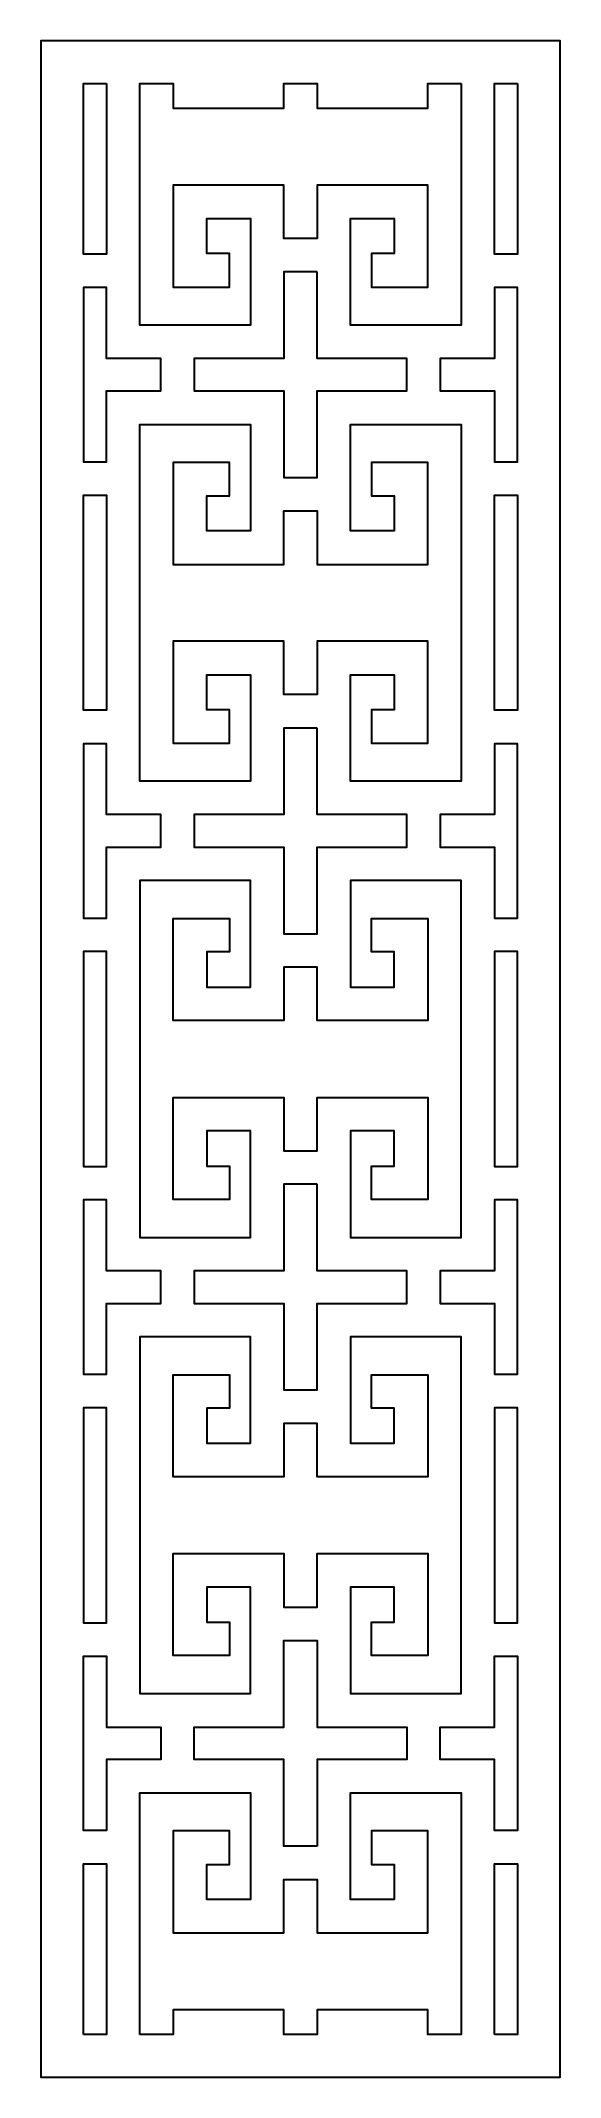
# Model space of a CAD drawing. Header units: centimetres. Extents: x 7.1 to 11.7, y -9 to 9.
import ezdxf

# ---------------------------------------------------------------- set-up
doc = ezdxf.new("R2010")
doc.units = ezdxf.units.CM
doc.header["$MEASUREMENT"] = 0
doc.layers.add('layer 1', color=7, linetype='Continuous')

msp = doc.modelspace()

# ---------------------------------------------------------------- linework, layer by layer
at = {"layer": 'layer 1', "color": 250, "lineweight": 30}
for points, knots in [([(11.28214, -9.00021), (11.28214, -9.00021), (11.07997, -9.00021), (11.07997, -9.00021), (11.07997, -9.00021), (11.07997, -9.00021), (10.78439, -9.00021), (10.78439, -9.00021), (10.78439, -9.00021), (10.78439, -9.00021), (10.48881, -9.00021), (10.48881, -9.00021), (10.48881, -9.00021), (10.48881, -9.00021), (10.19324, -9.00021), (10.19324, -9.00021), (10.19324, -9.00021), (10.19324, -9.00021), (9.8078, -9.00021), (9.8078, -9.00021), (9.8078, -9.00021), (9.8078, -9.00021), (8.92109, -9.00021), (8.92109, -9.00021), (8.92109, -9.00021), (8.92109, -9.00021), (8.53566, -9.00021), (8.53566, -9.00021), (8.53566, -9.00021), (8.53566, -9.00021), (8.24008, -9.00021), (8.24008, -9.00021), (8.24008, -9.00021), (8.24008, -9.00021), (7.9445, -9.00021), (7.9445, -9.00021), (7.9445, -9.00021), (7.9445, -9.00021), (7.64893, -9.00021), (7.64893, -9.00021), (7.64893, -9.00021), (7.64893, -9.00021), (7.44675, -9.00021), (7.44675, -9.00021), (7.44675, -9.00021), (7.44675, -9.00021), (7.0684, -9.00021), (7.0684, -9.00021), (7.0684, -9.00021), (7.0684, -9.00021), (7.0684, -9.00021), (7.0684, -9.00021), (7.0684, -9.00021), (7.0684, -9.00021), (7.0684, -8.62186), (7.0684, -8.62186), (7.0684, -8.62186), (7.0684, -8.62186), (7.0684, -8.62186), (7.0684, -8.62186), (7.0684, -8.62186), (7.0684, -8.62186), (7.0684, -8.06445), (7.0684, -8.06445), (7.0684, -8.06445), (7.0684, -8.06445), (7.0684, -6.04827), (7.0684, -6.04827), (7.0684, -6.04827), (7.0684, -6.04827), (7.0684, -4.03208), (7.0684, -4.03208), (7.0684, -4.03208), (7.0684, -4.03208), (7.0684, -2.0159), (7.0684, -2.0159), (7.0684, -2.0159), (7.0684, -2.0159), (7.0684, 0.00028), (7.0684, 0.00028), (7.0684, 0.00028), (7.0684, 0.00028), (7.0684, 2.01647), (7.0684, 2.01647), (7.0684, 2.01647), (7.0684, 2.01647), (7.0684, 4.03265), (7.0684, 4.03265), (7.0684, 4.03265), (7.0684, 4.03265), (7.0684, 6.04883), (7.0684, 6.04883), (7.0684, 6.04883), (7.0684, 6.04883), (7.0684, 8.06502), (7.0684, 8.06502), (7.0684, 8.06502), (7.0684, 8.06502), (7.0684, 8.62242), (7.0684, 8.62242), (7.0684, 8.62242), (7.0684, 8.62242), (7.0684, 9.00077), (7.0684, 9.00077), (7.0684, 9.00077), (7.0684, 9.00077), (7.44675, 9.00077), (7.44675, 9.00077), (7.44675, 9.00077), (7.44675, 9.00077), (7.64893, 9.00077), (7.64893, 9.00077), (7.64893, 9.00077), (7.64893, 9.00077), (7.9445, 9.00077), (7.9445, 9.00077), (7.9445, 9.00077), (7.9445, 9.00077), (8.24008, 9.00077), (8.24008, 9.00077), (8.24008, 9.00077), (8.24008, 9.00077), (8.53566, 9.00077), (8.53566, 9.00077), (8.53566, 9.00077), (8.53566, 9.00077), (8.92109, 9.00077), (8.92109, 9.00077), (8.92109, 9.00077), (8.92109, 9.00077), (9.8078, 9.00077), (9.8078, 9.00077), (9.8078, 9.00077), (9.8078, 9.00077), (10.19324, 9.00077), (10.19324, 9.00077), (10.19324, 9.00077), (10.19324, 9.00077), (10.48881, 9.00077), (10.48881, 9.00077), (10.48881, 9.00077), (10.48881, 9.00077), (10.78439, 9.00077), (10.78439, 9.00077), (10.78439, 9.00077), (10.78439, 9.00077), (11.07997, 9.00077), (11.07997, 9.00077), (11.07997, 9.00077), (11.07997, 9.00077), (11.28214, 9.00077), (11.28214, 9.00077), (11.28214, 9.00077), (11.28214, 9.00077), (11.66049, 9.00077), (11.66049, 9.00077), (11.66049, 9.00077), (11.66049, 9.00077), (11.66049, 9.00077), (11.66049, 9.00077), (11.66049, 9.00077), (11.66049, 9.00077), (11.66049, 8.62242), (11.66049, 8.62242), (11.66049, 8.62242), (11.66049, 8.62242), (11.66049, 8.62242), (11.66049, 8.62242), (11.66049, 8.62242), (11.66049, 8.62242), (11.66049, 8.06502), (11.66049, 8.06502), (11.66049, 8.06502), (11.66049, 8.06502), (11.66049, 6.04883), (11.66049, 6.04883), (11.66049, 6.04883), (11.66049, 6.04883), (11.66049, 4.03265), (11.66049, 4.03265), (11.66049, 4.03265), (11.66049, 4.03265), (11.66049, 2.01647), (11.66049, 2.01647), (11.66049, 2.01647), (11.66049, 2.01647), (11.66049, 0.00028), (11.66049, 0.00028), (11.66049, 0.00028), (11.66049, 0.00028), (11.66049, -2.0159), (11.66049, -2.0159), (11.66049, -2.0159), (11.66049, -2.0159), (11.66049, -4.03208), (11.66049, -4.03208), (11.66049, -4.03208), (11.66049, -4.03208), (11.66049, -6.04827), (11.66049, -6.04827), (11.66049, -6.04827), (11.66049, -6.04827), (11.66049, -8.06445), (11.66049, -8.06445), (11.66049, -8.06445), (11.66049, -8.06445), (11.66049, -8.62186), (11.66049, -8.62186), (11.66049, -8.62186), (11.66049, -8.62186), (11.66049, -9.00021), (11.66049, -9.00021), (11.66049, -9.00021), (11.66049, -9.00021), (11.28214, -9.00021), (11.28214, -9.00021)], [0, 0, 0, 0, 0.01818182, 0.01818182, 0.01818182, 0.01818182, 0.03636364, 0.03636364, 0.03636364, 0.03636364, 0.05454545, 0.05454545, 0.05454545, 0.05454545, 0.07272727, 0.07272727, 0.07272727, 0.07272727, 0.09090909, 0.09090909, 0.09090909, 0.09090909, 0.10909091, 0.10909091, 0.10909091, 0.10909091, 0.12727273, 0.12727273, 0.12727273, 0.12727273, 0.14545455, 0.14545455, 0.14545455, 0.14545455, 0.16363636, 0.16363636, 0.16363636, 0.16363636, 0.18181818, 0.18181818, 0.18181818, 0.18181818, 0.2, 0.2, 0.2, 0.2, 0.21818182, 0.21818182, 0.21818182, 0.21818182, 0.23636364, 0.23636364, 0.23636364, 0.23636364, 0.25454545, 0.25454545, 0.25454545, 0.25454545, 0.27272727, 0.27272727, 0.27272727, 0.27272727, 0.29090909, 0.29090909, 0.29090909, 0.29090909, 0.30909091, 0.30909091, 0.30909091, 0.30909091, 0.32727273, 0.32727273, 0.32727273, 0.32727273, 0.34545455, 0.34545455, 0.34545455, 0.34545455, 0.36363636, 0.36363636, 0.36363636, 0.36363636, 0.38181818, 0.38181818, 0.38181818, 0.38181818, 0.4, 0.4, 0.4, 0.4, 0.41818182, 0.41818182, 0.41818182, 0.41818182, 0.43636364, 0.43636364, 0.43636364, 0.43636364, 0.45454545, 0.45454545, 0.45454545, 0.45454545, 0.47272727, 0.47272727, 0.47272727, 0.47272727, 0.49090909, 0.49090909, 0.49090909, 0.49090909, 0.50909091, 0.50909091, 0.50909091, 0.50909091, 0.52727273, 0.52727273, 0.52727273, 0.52727273, 0.54545455, 0.54545455, 0.54545455, 0.54545455, 0.56363636, 0.56363636, 0.56363636, 0.56363636, 0.58181818, 0.58181818, 0.58181818, 0.58181818, 0.6, 0.6, 0.6, 0.6, 0.61818182, 0.61818182, 0.61818182, 0.61818182, 0.63636364, 0.63636364, 0.63636364, 0.63636364, 0.65454545, 0.65454545, 0.65454545, 0.65454545, 0.67272727, 0.67272727, 0.67272727, 0.67272727, 0.69090909, 0.69090909, 0.69090909, 0.69090909, 0.70909091, 0.70909091, 0.70909091, 0.70909091, 0.72727273, 0.72727273, 0.72727273, 0.72727273, 0.74545455, 0.74545455, 0.74545455, 0.74545455, 0.76363636, 0.76363636, 0.76363636, 0.76363636, 0.78181818, 0.78181818, 0.78181818, 0.78181818, 0.8, 0.8, 0.8, 0.8, 0.81818182, 0.81818182, 0.81818182, 0.81818182, 0.83636364, 0.83636364, 0.83636364, 0.83636364, 0.85454545, 0.85454545, 0.85454545, 0.85454545, 0.87272727, 0.87272727, 0.87272727, 0.87272727, 0.89090909, 0.89090909, 0.89090909, 0.89090909, 0.90909091, 0.90909091, 0.90909091, 0.90909091, 0.92727273, 0.92727273, 0.92727273, 0.92727273, 0.94545455, 0.94545455, 0.94545455, 0.94545455, 0.96363636, 0.96363636, 0.96363636, 0.96363636, 1, 1, 1, 1]), ([(7.64893, 8.62242), (7.64893, 8.62242), (7.44675, 8.62242), (7.44675, 8.62242), (7.44675, 8.62242), (7.44675, 8.62242), (7.44675, 8.06502), (7.44675, 8.06502), (7.44675, 8.06502), (7.44675, 8.06502), (7.44675, 7.11479), (7.44675, 7.11479), (7.44675, 7.11479), (7.44675, 7.11479), (7.64893, 7.11479), (7.64893, 7.11479), (7.64893, 7.11479), (7.64893, 7.11479), (7.64893, 8.06502), (7.64893, 8.06502), (7.64893, 8.06502), (7.64893, 8.06502), (7.64893, 8.62242), (7.64893, 8.62242)], [0, 0, 0, 0, 0.14285714, 0.14285714, 0.14285714, 0.14285714, 0.28571429, 0.28571429, 0.28571429, 0.28571429, 0.42857143, 0.42857143, 0.42857143, 0.42857143, 0.57142857, 0.57142857, 0.57142857, 0.57142857, 0.71428571, 0.71428571, 0.71428571, 0.71428571, 1, 1, 1, 1]), ([(10.78439, 8.62242), (10.78439, 8.62242), (10.48881, 8.62242), (10.48881, 8.62242), (10.48881, 8.62242), (10.48881, 8.62242), (10.48881, 8.40487), (10.48881, 8.40487), (10.48881, 8.40487), (10.48881, 8.40487), (10.19324, 8.40487), (10.19324, 8.40487), (10.19324, 8.40487), (10.19324, 8.40487), (10.19324, 8.40487), (10.19324, 8.40487), (10.19324, 8.40487), (10.19324, 8.40487), (9.8078, 8.40487), (9.8078, 8.40487), (9.8078, 8.40487), (9.8078, 8.40487), (9.8078, 8.40488), (9.8078, 8.40488), (9.8078, 8.40488), (9.8078, 8.40488), (9.51222, 8.40488), (9.51222, 8.40488), (9.51222, 8.40488), (9.51222, 8.40488), (9.51222, 8.62242), (9.51222, 8.62242), (9.51222, 8.62242), (9.51222, 8.62242), (9.21667, 8.62242), (9.21667, 8.62242), (9.21667, 8.62242), (9.21667, 8.62242), (9.21667, 8.40488), (9.21667, 8.40488), (9.21667, 8.40488), (9.21667, 8.40488), (8.92109, 8.40488), (8.92109, 8.40488), (8.92109, 8.40488), (8.92109, 8.40488), (8.92109, 8.40487), (8.92109, 8.40487), (8.92109, 8.40487), (8.92109, 8.40487), (8.53566, 8.40487), (8.53566, 8.40487), (8.53566, 8.40487), (8.53566, 8.40487), (8.53565, 8.40487), (8.53565, 8.40487), (8.53565, 8.40487), (8.53565, 8.40487), (8.24008, 8.40487), (8.24008, 8.40487), (8.24008, 8.40487), (8.24008, 8.40487), (8.24008, 8.62242), (8.24008, 8.62242), (8.24008, 8.62242), (8.24008, 8.62242), (7.9445, 8.62242), (7.9445, 8.62242), (7.9445, 8.62242), (7.9445, 8.62242), (7.9445, 8.06502), (7.9445, 8.06502), (7.9445, 8.06502), (7.9445, 8.06502), (7.9445, 6.48791), (7.9445, 6.48791), (7.9445, 6.48791), (7.9445, 6.48791), (8.92109, 6.48791), (8.92109, 6.48791), (8.92109, 6.48791), (8.92109, 6.48791), (8.92109, 7.42958), (8.92109, 7.42958), (8.92109, 7.42958), (8.92109, 7.42958), (8.53566, 7.42958), (8.53566, 7.42958), (8.53566, 7.42958), (8.53566, 7.42958), (8.53566, 7.11907), (8.53566, 7.11907), (8.53566, 7.11907), (8.53566, 7.11907), (8.73783, 7.11907), (8.73783, 7.11907), (8.73783, 7.11907), (8.73783, 7.11907), (8.73783, 6.82349), (8.73783, 6.82349), (8.73783, 6.82349), (8.73783, 6.82349), (8.53566, 6.82349), (8.53566, 6.82349), (8.53566, 6.82349), (8.53566, 6.82349), (8.53565, 6.82349), (8.53565, 6.82349), (8.53565, 6.82349), (8.53565, 6.82349), (8.24008, 6.82349), (8.24008, 6.82349), (8.24008, 6.82349), (8.24008, 6.82349), (8.24008, 7.72516), (8.24008, 7.72516), (8.24008, 7.72516), (8.24008, 7.72516), (8.53565, 7.72516), (8.53565, 7.72516), (8.53565, 7.72516), (8.53565, 7.72516), (8.53566, 7.72516), (8.53566, 7.72516), (8.53566, 7.72516), (8.53566, 7.72516), (8.92109, 7.72516), (8.92109, 7.72516), (8.92109, 7.72516), (8.92109, 7.72516), (8.92109, 7.72516), (8.92109, 7.72516), (8.92109, 7.72516), (8.92109, 7.72516), (9.21667, 7.72516), (9.21667, 7.72516), (9.21667, 7.72516), (9.21667, 7.72516), (9.21667, 7.25348), (9.21667, 7.25348), (9.21667, 7.25348), (9.21667, 7.25348), (9.36445, 7.25348), (9.36445, 7.25348), (9.36445, 7.25348), (9.36445, 7.25348), (9.51222, 7.25348), (9.51222, 7.25348), (9.51222, 7.25348), (9.51222, 7.25348), (9.51222, 7.72516), (9.51222, 7.72516), (9.51222, 7.72516), (9.51222, 7.72516), (9.8078, 7.72516), (9.8078, 7.72516), (9.8078, 7.72516), (9.8078, 7.72516), (9.8078, 7.72516), (9.8078, 7.72516), (9.8078, 7.72516), (9.8078, 7.72516), (10.19324, 7.72516), (10.19324, 7.72516), (10.19324, 7.72516), (10.19324, 7.72516), (10.19324, 7.72516), (10.19324, 7.72516), (10.19324, 7.72516), (10.19324, 7.72516), (10.48881, 7.72516), (10.48881, 7.72516), (10.48881, 7.72516), (10.48881, 7.72516), (10.48881, 6.82349), (10.48881, 6.82349), (10.48881, 6.82349), (10.48881, 6.82349), (10.19324, 6.82349), (10.19324, 6.82349), (10.19324, 6.82349), (10.19324, 6.82349), (10.19324, 6.82349), (10.19324, 6.82349), (10.19324, 6.82349), (10.19324, 6.82349), (9.99106, 6.82349), (9.99106, 6.82349), (9.99106, 6.82349), (9.99106, 6.82349), (9.99106, 7.11907), (9.99106, 7.11907), (9.99106, 7.11907), (9.99106, 7.11907), (10.19324, 7.11907), (10.19324, 7.11907), (10.19324, 7.11907), (10.19324, 7.11907), (10.19324, 7.42958), (10.19324, 7.42958), (10.19324, 7.42958), (10.19324, 7.42958), (9.8078, 7.42958), (9.8078, 7.42958), (9.8078, 7.42958), (9.8078, 7.42958), (9.8078, 6.48791), (9.8078, 6.48791), (9.8078, 6.48791), (9.8078, 6.48791), (10.78439, 6.48791), (10.78439, 6.48791), (10.78439, 6.48791), (10.78439, 6.48791), (10.78439, 8.06502), (10.78439, 8.06502), (10.78439, 8.06502), (10.78439, 8.06502), (10.78439, 8.62242), (10.78439, 8.62242)], [0, 0, 0, 0, 0.01785714, 0.01785714, 0.01785714, 0.01785714, 0.03571429, 0.03571429, 0.03571429, 0.03571429, 0.05357143, 0.05357143, 0.05357143, 0.05357143, 0.07142857, 0.07142857, 0.07142857, 0.07142857, 0.08928571, 0.08928571, 0.08928571, 0.08928571, 0.10714286, 0.10714286, 0.10714286, 0.10714286, 0.125, 0.125, 0.125, 0.125, 0.14285714, 0.14285714, 0.14285714, 0.14285714, 0.16071429, 0.16071429, 0.16071429, 0.16071429, 0.17857143, 0.17857143, 0.17857143, 0.17857143, 0.19642857, 0.19642857, 0.19642857, 0.19642857, 0.21428571, 0.21428571, 0.21428571, 0.21428571, 0.23214286, 0.23214286, 0.23214286, 0.23214286, 0.25, 0.25, 0.25, 0.25, 0.26785714, 0.26785714, 0.26785714, 0.26785714, 0.28571429, 0.28571429, 0.28571429, 0.28571429, 0.30357143, 0.30357143, 0.30357143, 0.30357143, 0.32142857, 0.32142857, 0.32142857, 0.32142857, 0.33928571, 0.33928571, 0.33928571, 0.33928571, 0.35714286, 0.35714286, 0.35714286, 0.35714286, 0.375, 0.375, 0.375, 0.375, 0.39285714, 0.39285714, 0.39285714, 0.39285714, 0.41071429, 0.41071429, 0.41071429, 0.41071429, 0.42857143, 0.42857143, 0.42857143, 0.42857143, 0.44642857, 0.44642857, 0.44642857, 0.44642857, 0.46428571, 0.46428571, 0.46428571, 0.46428571, 0.48214286, 0.48214286, 0.48214286, 0.48214286, 0.5, 0.5, 0.5, 0.5, 0.51785714, 0.51785714, 0.51785714, 0.51785714, 0.53571429, 0.53571429, 0.53571429, 0.53571429, 0.55357143, 0.55357143, 0.55357143, 0.55357143, 0.57142857, 0.57142857, 0.57142857, 0.57142857, 0.58928571, 0.58928571, 0.58928571, 0.58928571, 0.60714286, 0.60714286, 0.60714286, 0.60714286, 0.625, 0.625, 0.625, 0.625, 0.64285714, 0.64285714, 0.64285714, 0.64285714, 0.66071429, 0.66071429, 0.66071429, 0.66071429, 0.67857143, 0.67857143, 0.67857143, 0.67857143, 0.69642857, 0.69642857, 0.69642857, 0.69642857, 0.71428571, 0.71428571, 0.71428571, 0.71428571, 0.73214286, 0.73214286, 0.73214286, 0.73214286, 0.75, 0.75, 0.75, 0.75, 0.76785714, 0.76785714, 0.76785714, 0.76785714, 0.78571429, 0.78571429, 0.78571429, 0.78571429, 0.80357143, 0.80357143, 0.80357143, 0.80357143, 0.82142857, 0.82142857, 0.82142857, 0.82142857, 0.83928571, 0.83928571, 0.83928571, 0.83928571, 0.85714286, 0.85714286, 0.85714286, 0.85714286, 0.875, 0.875, 0.875, 0.875, 0.89285714, 0.89285714, 0.89285714, 0.89285714, 0.91071429, 0.91071429, 0.91071429, 0.91071429, 0.92857143, 0.92857143, 0.92857143, 0.92857143, 0.94642857, 0.94642857, 0.94642857, 0.94642857, 0.96428571, 0.96428571, 0.96428571, 0.96428571, 1, 1, 1, 1]), ([(11.28214, 8.62242), (11.28214, 8.62242), (11.07997, 8.62242), (11.07997, 8.62242), (11.07997, 8.62242), (11.07997, 8.62242), (11.07997, 8.06502), (11.07997, 8.06502), (11.07997, 8.06502), (11.07997, 8.06502), (11.07997, 7.11479), (11.07997, 7.11479), (11.07997, 7.11479), (11.07997, 7.11479), (11.28214, 7.11479), (11.28214, 7.11479), (11.28214, 7.11479), (11.28214, 7.11479), (11.28214, 8.06502), (11.28214, 8.06502), (11.28214, 8.06502), (11.28214, 8.06502), (11.28214, 8.62242), (11.28214, 8.62242)], [0, 0, 0, 0, 0.14285714, 0.14285714, 0.14285714, 0.14285714, 0.28571429, 0.28571429, 0.28571429, 0.28571429, 0.42857143, 0.42857143, 0.42857143, 0.42857143, 0.57142857, 0.57142857, 0.57142857, 0.57142857, 0.71428571, 0.71428571, 0.71428571, 0.71428571, 1, 1, 1, 1]), ([(9.51222, 6.9579), (9.51222, 6.9579), (9.51222, 6.19233), (9.51222, 6.19233), (9.51222, 6.19233), (9.51222, 6.19233), (9.8078, 6.19233), (9.8078, 6.19233), (9.8078, 6.19233), (9.8078, 6.19233), (9.8078, 6.19233), (9.8078, 6.19233), (9.8078, 6.19233), (9.8078, 6.19233), (10.30319, 6.19233), (10.30319, 6.19233), (10.30319, 6.19233), (10.30319, 6.19233), (10.30319, 6.04883), (10.30319, 6.04883), (10.30319, 6.04883), (10.30319, 6.04883), (10.30319, 5.90534), (10.30319, 5.90534), (10.30319, 5.90534), (10.30319, 5.90534), (9.8078, 5.90534), (9.8078, 5.90534), (9.8078, 5.90534), (9.8078, 5.90534), (9.8078, 5.90534), (9.8078, 5.90534), (9.8078, 5.90534), (9.8078, 5.90534), (9.51222, 5.90534), (9.51222, 5.90534), (9.51222, 5.90534), (9.51222, 5.90534), (9.51222, 5.13977), (9.51222, 5.13977), (9.51222, 5.13977), (9.51222, 5.13977), (9.36445, 5.13977), (9.36445, 5.13977), (9.36445, 5.13977), (9.36445, 5.13977), (9.21667, 5.13977), (9.21667, 5.13977), (9.21667, 5.13977), (9.21667, 5.13977), (9.21667, 5.90534), (9.21667, 5.90534), (9.21667, 5.90534), (9.21667, 5.90534), (8.92109, 5.90534), (8.92109, 5.90534), (8.92109, 5.90534), (8.92109, 5.90534), (8.92109, 5.90534), (8.92109, 5.90534), (8.92109, 5.90534), (8.92109, 5.90534), (8.4257, 5.90534), (8.4257, 5.90534), (8.4257, 5.90534), (8.4257, 5.90534), (8.4257, 6.04883), (8.4257, 6.04883), (8.4257, 6.04883), (8.4257, 6.04883), (8.4257, 6.19233), (8.4257, 6.19233), (8.4257, 6.19233), (8.4257, 6.19233), (8.92109, 6.19233), (8.92109, 6.19233), (8.92109, 6.19233), (8.92109, 6.19233), (8.92109, 6.19233), (8.92109, 6.19233), (8.92109, 6.19233), (8.92109, 6.19233), (9.21667, 6.19233), (9.21667, 6.19233), (9.21667, 6.19233), (9.21667, 6.19233), (9.21667, 6.9579), (9.21667, 6.9579), (9.21667, 6.9579), (9.21667, 6.9579), (9.36445, 6.9579), (9.36445, 6.9579), (9.36445, 6.9579), (9.36445, 6.9579), (9.51222, 6.9579), (9.51222, 6.9579)], [0, 0, 0, 0, 0.04, 0.04, 0.04, 0.04, 0.08, 0.08, 0.08, 0.08, 0.12, 0.12, 0.12, 0.12, 0.16, 0.16, 0.16, 0.16, 0.2, 0.2, 0.2, 0.2, 0.24, 0.24, 0.24, 0.24, 0.28, 0.28, 0.28, 0.28, 0.32, 0.32, 0.32, 0.32, 0.36, 0.36, 0.36, 0.36, 0.4, 0.4, 0.4, 0.4, 0.44, 0.44, 0.44, 0.44, 0.48, 0.48, 0.48, 0.48, 0.52, 0.52, 0.52, 0.52, 0.56, 0.56, 0.56, 0.56, 0.6, 0.6, 0.6, 0.6, 0.64, 0.64, 0.64, 0.64, 0.68, 0.68, 0.68, 0.68, 0.72, 0.72, 0.72, 0.72, 0.76, 0.76, 0.76, 0.76, 0.8, 0.8, 0.8, 0.8, 0.84, 0.84, 0.84, 0.84, 0.88, 0.88, 0.88, 0.88, 0.92, 0.92, 0.92, 0.92, 1, 1, 1, 1]), ([(7.44675, 6.04883), (7.44675, 6.04883), (7.44675, 6.8192), (7.44675, 6.8192), (7.44675, 6.8192), (7.44675, 6.8192), (7.64893, 6.8192), (7.64893, 6.8192), (7.64893, 6.8192), (7.64893, 6.8192), (7.64893, 6.19233), (7.64893, 6.19233), (7.64893, 6.19233), (7.64893, 6.19233), (7.9445, 6.19233), (7.9445, 6.19233), (7.9445, 6.19233), (7.9445, 6.19233), (7.9445, 6.19233), (7.9445, 6.19233), (7.9445, 6.19233), (7.9445, 6.19233), (8.13012, 6.19233), (8.13012, 6.19233), (8.13012, 6.19233), (8.13012, 6.19233), (8.13012, 6.04883), (8.13012, 6.04883), (8.13012, 6.04883), (8.13012, 6.04883), (8.13012, 5.90534), (8.13012, 5.90534), (8.13012, 5.90534), (8.13012, 5.90534), (7.9445, 5.90534), (7.9445, 5.90534), (7.9445, 5.90534), (7.9445, 5.90534), (7.9445, 5.90534), (7.9445, 5.90534), (7.9445, 5.90534), (7.9445, 5.90534), (7.64893, 5.90534), (7.64893, 5.90534), (7.64893, 5.90534), (7.64893, 5.90534), (7.64893, 5.27847), (7.64893, 5.27847), (7.64893, 5.27847), (7.64893, 5.27847), (7.44675, 5.27847), (7.44675, 5.27847), (7.44675, 5.27847), (7.44675, 5.27847), (7.44675, 6.04883), (7.44675, 6.04883)], [0, 0, 0, 0, 0.06666667, 0.06666667, 0.06666667, 0.06666667, 0.13333333, 0.13333333, 0.13333333, 0.13333333, 0.2, 0.2, 0.2, 0.2, 0.26666667, 0.26666667, 0.26666667, 0.26666667, 0.33333333, 0.33333333, 0.33333333, 0.33333333, 0.4, 0.4, 0.4, 0.4, 0.46666667, 0.46666667, 0.46666667, 0.46666667, 0.53333333, 0.53333333, 0.53333333, 0.53333333, 0.6, 0.6, 0.6, 0.6, 0.66666667, 0.66666667, 0.66666667, 0.66666667, 0.73333333, 0.73333333, 0.73333333, 0.73333333, 0.8, 0.8, 0.8, 0.8, 0.86666667, 0.86666667, 0.86666667, 0.86666667, 1, 1, 1, 1]), ([(10.59877, 6.04883), (10.59877, 6.04883), (10.59877, 6.19233), (10.59877, 6.19233), (10.59877, 6.19233), (10.59877, 6.19233), (10.78439, 6.19233), (10.78439, 6.19233), (10.78439, 6.19233), (10.78439, 6.19233), (10.78439, 6.19233), (10.78439, 6.19233), (10.78439, 6.19233), (10.78439, 6.19233), (11.07997, 6.19233), (11.07997, 6.19233), (11.07997, 6.19233), (11.07997, 6.19233), (11.07997, 6.8192), (11.07997, 6.8192), (11.07997, 6.8192), (11.07997, 6.8192), (11.28214, 6.8192), (11.28214, 6.8192), (11.28214, 6.8192), (11.28214, 6.8192), (11.28214, 6.04883), (11.28214, 6.04883), (11.28214, 6.04883), (11.28214, 6.04883), (11.28214, 5.27847), (11.28214, 5.27847), (11.28214, 5.27847), (11.28214, 5.27847), (11.07997, 5.27847), (11.07997, 5.27847), (11.07997, 5.27847), (11.07997, 5.27847), (11.07997, 5.90534), (11.07997, 5.90534), (11.07997, 5.90534), (11.07997, 5.90534), (10.78439, 5.90534), (10.78439, 5.90534), (10.78439, 5.90534), (10.78439, 5.90534), (10.78439, 5.90534), (10.78439, 5.90534), (10.78439, 5.90534), (10.78439, 5.90534), (10.59877, 5.90534), (10.59877, 5.90534), (10.59877, 5.90534), (10.59877, 5.90534), (10.59877, 6.04883), (10.59877, 6.04883)], [0, 0, 0, 0, 0.06666667, 0.06666667, 0.06666667, 0.06666667, 0.13333333, 0.13333333, 0.13333333, 0.13333333, 0.2, 0.2, 0.2, 0.2, 0.26666667, 0.26666667, 0.26666667, 0.26666667, 0.33333333, 0.33333333, 0.33333333, 0.33333333, 0.4, 0.4, 0.4, 0.4, 0.46666667, 0.46666667, 0.46666667, 0.46666667, 0.53333333, 0.53333333, 0.53333333, 0.53333333, 0.6, 0.6, 0.6, 0.6, 0.66666667, 0.66666667, 0.66666667, 0.66666667, 0.73333333, 0.73333333, 0.73333333, 0.73333333, 0.8, 0.8, 0.8, 0.8, 0.86666667, 0.86666667, 0.86666667, 0.86666667, 1, 1, 1, 1]), ([(10.78439, 4.03265), (10.78439, 4.03265), (10.78439, 5.60976), (10.78439, 5.60976), (10.78439, 5.60976), (10.78439, 5.60976), (9.8078, 5.60976), (9.8078, 5.60976), (9.8078, 5.60976), (9.8078, 5.60976), (9.8078, 4.66809), (9.8078, 4.66809), (9.8078, 4.66809), (9.8078, 4.66809), (10.19324, 4.66809), (10.19324, 4.66809), (10.19324, 4.66809), (10.19324, 4.66809), (10.19324, 4.97859), (10.19324, 4.97859), (10.19324, 4.97859), (10.19324, 4.97859), (9.99106, 4.97859), (9.99106, 4.97859), (9.99106, 4.97859), (9.99106, 4.97859), (9.99106, 5.27418), (9.99106, 5.27418), (9.99106, 5.27418), (9.99106, 5.27418), (10.19324, 5.27418), (10.19324, 5.27418), (10.19324, 5.27418), (10.19324, 5.27418), (10.19324, 5.27418), (10.19324, 5.27418), (10.19324, 5.27418), (10.19324, 5.27418), (10.48881, 5.27418), (10.48881, 5.27418), (10.48881, 5.27418), (10.48881, 5.27418), (10.48881, 4.37251), (10.48881, 4.37251), (10.48881, 4.37251), (10.48881, 4.37251), (10.19324, 4.37251), (10.19324, 4.37251), (10.19324, 4.37251), (10.19324, 4.37251), (10.19324, 4.37251), (10.19324, 4.37251), (10.19324, 4.37251), (10.19324, 4.37251), (9.8078, 4.37251), (9.8078, 4.37251), (9.8078, 4.37251), (9.8078, 4.37251), (9.8078, 4.37251), (9.8078, 4.37251), (9.8078, 4.37251), (9.8078, 4.37251), (9.51222, 4.37251), (9.51222, 4.37251), (9.51222, 4.37251), (9.51222, 4.37251), (9.51222, 4.84419), (9.51222, 4.84419), (9.51222, 4.84419), (9.51222, 4.84419), (9.36445, 4.84419), (9.36445, 4.84419), (9.36445, 4.84419), (9.36445, 4.84419), (9.21667, 4.84419), (9.21667, 4.84419), (9.21667, 4.84419), (9.21667, 4.84419), (9.21667, 4.37251), (9.21667, 4.37251), (9.21667, 4.37251), (9.21667, 4.37251), (8.92109, 4.37251), (8.92109, 4.37251), (8.92109, 4.37251), (8.92109, 4.37251), (8.92109, 4.37251), (8.92109, 4.37251), (8.92109, 4.37251), (8.92109, 4.37251), (8.53566, 4.37251), (8.53566, 4.37251), (8.53566, 4.37251), (8.53566, 4.37251), (8.53565, 4.37251), (8.53565, 4.37251), (8.53565, 4.37251), (8.53565, 4.37251), (8.24008, 4.37251), (8.24008, 4.37251), (8.24008, 4.37251), (8.24008, 4.37251), (8.24008, 5.27418), (8.24008, 5.27418), (8.24008, 5.27418), (8.24008, 5.27418), (8.53565, 5.27418), (8.53565, 5.27418), (8.53565, 5.27418), (8.53565, 5.27418), (8.53566, 5.27418), (8.53566, 5.27418), (8.53566, 5.27418), (8.53566, 5.27418), (8.73783, 5.27418), (8.73783, 5.27418), (8.73783, 5.27418), (8.73783, 5.27418), (8.73783, 4.97859), (8.73783, 4.97859), (8.73783, 4.97859), (8.73783, 4.97859), (8.53566, 4.97859), (8.53566, 4.97859), (8.53566, 4.97859), (8.53566, 4.97859), (8.53566, 4.66809), (8.53566, 4.66809), (8.53566, 4.66809), (8.53566, 4.66809), (8.92109, 4.66809), (8.92109, 4.66809), (8.92109, 4.66809), (8.92109, 4.66809), (8.92109, 5.60976), (8.92109, 5.60976), (8.92109, 5.60976), (8.92109, 5.60976), (7.9445, 5.60976), (7.9445, 5.60976), (7.9445, 5.60976), (7.9445, 5.60976), (7.9445, 4.03265), (7.9445, 4.03265), (7.9445, 4.03265), (7.9445, 4.03265), (7.9445, 2.45554), (7.9445, 2.45554), (7.9445, 2.45554), (7.9445, 2.45554), (8.92109, 2.45554), (8.92109, 2.45554), (8.92109, 2.45554), (8.92109, 2.45554), (8.92109, 3.39721), (8.92109, 3.39721), (8.92109, 3.39721), (8.92109, 3.39721), (8.53566, 3.39721), (8.53566, 3.39721), (8.53566, 3.39721), (8.53566, 3.39721), (8.53566, 3.08671), (8.53566, 3.08671), (8.53566, 3.08671), (8.53566, 3.08671), (8.73783, 3.08671), (8.73783, 3.08671), (8.73783, 3.08671), (8.73783, 3.08671), (8.73783, 2.79112), (8.73783, 2.79112), (8.73783, 2.79112), (8.73783, 2.79112), (8.53566, 2.79112), (8.53566, 2.79112), (8.53566, 2.79112), (8.53566, 2.79112), (8.53565, 2.79112), (8.53565, 2.79112), (8.53565, 2.79112), (8.53565, 2.79112), (8.24008, 2.79112), (8.24008, 2.79112), (8.24008, 2.79112), (8.24008, 2.79112), (8.24008, 3.69279), (8.24008, 3.69279), (8.24008, 3.69279), (8.24008, 3.69279), (8.53565, 3.69279), (8.53565, 3.69279), (8.53565, 3.69279), (8.53565, 3.69279), (8.53566, 3.69279), (8.53566, 3.69279), (8.53566, 3.69279), (8.53566, 3.69279), (8.92109, 3.69279), (8.92109, 3.69279), (8.92109, 3.69279), (8.92109, 3.69279), (8.92109, 3.69279), (8.92109, 3.69279), (8.92109, 3.69279), (8.92109, 3.69279), (9.21667, 3.69279), (9.21667, 3.69279), (9.21667, 3.69279), (9.21667, 3.69279), (9.21667, 3.22111), (9.21667, 3.22111), (9.21667, 3.22111), (9.21667, 3.22111), (9.36445, 3.22111), (9.36445, 3.22111), (9.36445, 3.22111), (9.36445, 3.22111), (9.51222, 3.22111), (9.51222, 3.22111), (9.51222, 3.22111), (9.51222, 3.22111), (9.51222, 3.69279), (9.51222, 3.69279), (9.51222, 3.69279), (9.51222, 3.69279), (9.8078, 3.69279), (9.8078, 3.69279), (9.8078, 3.69279), (9.8078, 3.69279), (9.8078, 3.69279), (9.8078, 3.69279), (9.8078, 3.69279), (9.8078, 3.69279), (10.19324, 3.69279), (10.19324, 3.69279), (10.19324, 3.69279), (10.19324, 3.69279), (10.19324, 3.69279), (10.19324, 3.69279), (10.19324, 3.69279), (10.19324, 3.69279), (10.48881, 3.69279), (10.48881, 3.69279), (10.48881, 3.69279), (10.48881, 3.69279), (10.48881, 2.79112), (10.48881, 2.79112), (10.48881, 2.79112), (10.48881, 2.79112), (10.19324, 2.79112), (10.19324, 2.79112), (10.19324, 2.79112), (10.19324, 2.79112), (10.19324, 2.79112), (10.19324, 2.79112), (10.19324, 2.79112), (10.19324, 2.79112), (9.99106, 2.79112), (9.99106, 2.79112), (9.99106, 2.79112), (9.99106, 2.79112), (9.99106, 3.08671), (9.99106, 3.08671), (9.99106, 3.08671), (9.99106, 3.08671), (10.19324, 3.08671), (10.19324, 3.08671), (10.19324, 3.08671), (10.19324, 3.08671), (10.19324, 3.39721), (10.19324, 3.39721), (10.19324, 3.39721), (10.19324, 3.39721), (9.8078, 3.39721), (9.8078, 3.39721), (9.8078, 3.39721), (9.8078, 3.39721), (9.8078, 2.45554), (9.8078, 2.45554), (9.8078, 2.45554), (9.8078, 2.45554), (10.78439, 2.45554), (10.78439, 2.45554), (10.78439, 2.45554), (10.78439, 2.45554), (10.78439, 4.03265), (10.78439, 4.03265)], [0, 0, 0, 0, 0.01369863, 0.01369863, 0.01369863, 0.01369863, 0.02739726, 0.02739726, 0.02739726, 0.02739726, 0.04109589, 0.04109589, 0.04109589, 0.04109589, 0.05479452, 0.05479452, 0.05479452, 0.05479452, 0.06849315, 0.06849315, 0.06849315, 0.06849315, 0.08219178, 0.08219178, 0.08219178, 0.08219178, 0.09589041, 0.09589041, 0.09589041, 0.09589041, 0.10958904, 0.10958904, 0.10958904, 0.10958904, 0.12328767, 0.12328767, 0.12328767, 0.12328767, 0.1369863, 0.1369863, 0.1369863, 0.1369863, 0.15068493, 0.15068493, 0.15068493, 0.15068493, 0.16438356, 0.16438356, 0.16438356, 0.16438356, 0.17808219, 0.17808219, 0.17808219, 0.17808219, 0.19178082, 0.19178082, 0.19178082, 0.19178082, 0.20547945, 0.20547945, 0.20547945, 0.20547945, 0.21917808, 0.21917808, 0.21917808, 0.21917808, 0.23287671, 0.23287671, 0.23287671, 0.23287671, 0.24657534, 0.24657534, 0.24657534, 0.24657534, 0.26027397, 0.26027397, 0.26027397, 0.26027397, 0.2739726, 0.2739726, 0.2739726, 0.2739726, 0.28767123, 0.28767123, 0.28767123, 0.28767123, 0.30136986, 0.30136986, 0.30136986, 0.30136986, 0.31506849, 0.31506849, 0.31506849, 0.31506849, 0.32876712, 0.32876712, 0.32876712, 0.32876712, 0.34246575, 0.34246575, 0.34246575, 0.34246575, 0.35616438, 0.35616438, 0.35616438, 0.35616438, 0.36986301, 0.36986301, 0.36986301, 0.36986301, 0.38356164, 0.38356164, 0.38356164, 0.38356164, 0.39726027, 0.39726027, 0.39726027, 0.39726027, 0.4109589, 0.4109589, 0.4109589, 0.4109589, 0.42465753, 0.42465753, 0.42465753, 0.42465753, 0.43835616, 0.43835616, 0.43835616, 0.43835616, 0.45205479, 0.45205479, 0.45205479, 0.45205479, 0.46575342, 0.46575342, 0.46575342, 0.46575342, 0.47945205, 0.47945205, 0.47945205, 0.47945205, 0.49315068, 0.49315068, 0.49315068, 0.49315068, 0.50684932, 0.50684932, 0.50684932, 0.50684932, 0.52054795, 0.52054795, 0.52054795, 0.52054795, 0.53424658, 0.53424658, 0.53424658, 0.53424658, 0.54794521, 0.54794521, 0.54794521, 0.54794521, 0.56164384, 0.56164384, 0.56164384, 0.56164384, 0.57534247, 0.57534247, 0.57534247, 0.57534247, 0.5890411, 0.5890411, 0.5890411, 0.5890411, 0.60273973, 0.60273973, 0.60273973, 0.60273973, 0.61643836, 0.61643836, 0.61643836, 0.61643836, 0.63013699, 0.63013699, 0.63013699, 0.63013699, 0.64383562, 0.64383562, 0.64383562, 0.64383562, 0.65753425, 0.65753425, 0.65753425, 0.65753425, 0.67123288, 0.67123288, 0.67123288, 0.67123288, 0.68493151, 0.68493151, 0.68493151, 0.68493151, 0.69863014, 0.69863014, 0.69863014, 0.69863014, 0.71232877, 0.71232877, 0.71232877, 0.71232877, 0.7260274, 0.7260274, 0.7260274, 0.7260274, 0.73972603, 0.73972603, 0.73972603, 0.73972603, 0.75342466, 0.75342466, 0.75342466, 0.75342466, 0.76712329, 0.76712329, 0.76712329, 0.76712329, 0.78082192, 0.78082192, 0.78082192, 0.78082192, 0.79452055, 0.79452055, 0.79452055, 0.79452055, 0.80821918, 0.80821918, 0.80821918, 0.80821918, 0.82191781, 0.82191781, 0.82191781, 0.82191781, 0.83561644, 0.83561644, 0.83561644, 0.83561644, 0.84931507, 0.84931507, 0.84931507, 0.84931507, 0.8630137, 0.8630137, 0.8630137, 0.8630137, 0.87671233, 0.87671233, 0.87671233, 0.87671233, 0.89041096, 0.89041096, 0.89041096, 0.89041096, 0.90410959, 0.90410959, 0.90410959, 0.90410959, 0.91780822, 0.91780822, 0.91780822, 0.91780822, 0.93150685, 0.93150685, 0.93150685, 0.93150685, 0.94520548, 0.94520548, 0.94520548, 0.94520548, 0.95890411, 0.95890411, 0.95890411, 0.95890411, 0.97260274, 0.97260274, 0.97260274, 0.97260274, 1, 1, 1, 1]), ([(7.64893, 4.03265), (7.64893, 4.03265), (7.64893, 4.98288), (7.64893, 4.98288), (7.64893, 4.98288), (7.64893, 4.98288), (7.44675, 4.98288), (7.44675, 4.98288), (7.44675, 4.98288), (7.44675, 4.98288), (7.44675, 4.03265), (7.44675, 4.03265), (7.44675, 4.03265), (7.44675, 4.03265), (7.44675, 3.08242), (7.44675, 3.08242), (7.44675, 3.08242), (7.44675, 3.08242), (7.64893, 3.08242), (7.64893, 3.08242), (7.64893, 3.08242), (7.64893, 3.08242), (7.64893, 4.03265), (7.64893, 4.03265)], [0, 0, 0, 0, 0.14285714, 0.14285714, 0.14285714, 0.14285714, 0.28571429, 0.28571429, 0.28571429, 0.28571429, 0.42857143, 0.42857143, 0.42857143, 0.42857143, 0.57142857, 0.57142857, 0.57142857, 0.57142857, 0.71428571, 0.71428571, 0.71428571, 0.71428571, 1, 1, 1, 1]), ([(11.28214, 4.03265), (11.28214, 4.03265), (11.28214, 4.98288), (11.28214, 4.98288), (11.28214, 4.98288), (11.28214, 4.98288), (11.07997, 4.98288), (11.07997, 4.98288), (11.07997, 4.98288), (11.07997, 4.98288), (11.07997, 4.03265), (11.07997, 4.03265), (11.07997, 4.03265), (11.07997, 4.03265), (11.07997, 3.08242), (11.07997, 3.08242), (11.07997, 3.08242), (11.07997, 3.08242), (11.28214, 3.08242), (11.28214, 3.08242), (11.28214, 3.08242), (11.28214, 3.08242), (11.28214, 4.03265), (11.28214, 4.03265)], [0, 0, 0, 0, 0.14285714, 0.14285714, 0.14285714, 0.14285714, 0.28571429, 0.28571429, 0.28571429, 0.28571429, 0.42857143, 0.42857143, 0.42857143, 0.42857143, 0.57142857, 0.57142857, 0.57142857, 0.57142857, 0.71428571, 0.71428571, 0.71428571, 0.71428571, 1, 1, 1, 1]), ([(9.51222, 2.92553), (9.51222, 2.92553), (9.51222, 2.15996), (9.51222, 2.15996), (9.51222, 2.15996), (9.51222, 2.15996), (9.8078, 2.15996), (9.8078, 2.15996), (9.8078, 2.15996), (9.8078, 2.15996), (9.8078, 2.15996), (9.8078, 2.15996), (9.8078, 2.15996), (9.8078, 2.15996), (10.30319, 2.15996), (10.30319, 2.15996), (10.30319, 2.15996), (10.30319, 2.15996), (10.30319, 2.01647), (10.30319, 2.01647), (10.30319, 2.01647), (10.30319, 2.01647), (10.30319, 1.87297), (10.30319, 1.87297), (10.30319, 1.87297), (10.30319, 1.87297), (9.8078, 1.87297), (9.8078, 1.87297), (9.8078, 1.87297), (9.8078, 1.87297), (9.8078, 1.87297), (9.8078, 1.87297), (9.8078, 1.87297), (9.8078, 1.87297), (9.51222, 1.87297), (9.51222, 1.87297), (9.51222, 1.87297), (9.51222, 1.87297), (9.51222, 1.1074), (9.51222, 1.1074), (9.51222, 1.1074), (9.51222, 1.1074), (9.36445, 1.1074), (9.36445, 1.1074), (9.36445, 1.1074), (9.36445, 1.1074), (9.21667, 1.1074), (9.21667, 1.1074), (9.21667, 1.1074), (9.21667, 1.1074), (9.21667, 1.87297), (9.21667, 1.87297), (9.21667, 1.87297), (9.21667, 1.87297), (8.92109, 1.87297), (8.92109, 1.87297), (8.92109, 1.87297), (8.92109, 1.87297), (8.92109, 1.87297), (8.92109, 1.87297), (8.92109, 1.87297), (8.92109, 1.87297), (8.4257, 1.87297), (8.4257, 1.87297), (8.4257, 1.87297), (8.4257, 1.87297), (8.4257, 2.01647), (8.4257, 2.01647), (8.4257, 2.01647), (8.4257, 2.01647), (8.4257, 2.15996), (8.4257, 2.15996), (8.4257, 2.15996), (8.4257, 2.15996), (8.92109, 2.15996), (8.92109, 2.15996), (8.92109, 2.15996), (8.92109, 2.15996), (8.92109, 2.15996), (8.92109, 2.15996), (8.92109, 2.15996), (8.92109, 2.15996), (9.21667, 2.15996), (9.21667, 2.15996), (9.21667, 2.15996), (9.21667, 2.15996), (9.21667, 2.92553), (9.21667, 2.92553), (9.21667, 2.92553), (9.21667, 2.92553), (9.36445, 2.92553), (9.36445, 2.92553), (9.36445, 2.92553), (9.36445, 2.92553), (9.51222, 2.92553), (9.51222, 2.92553)], [0, 0, 0, 0, 0.04, 0.04, 0.04, 0.04, 0.08, 0.08, 0.08, 0.08, 0.12, 0.12, 0.12, 0.12, 0.16, 0.16, 0.16, 0.16, 0.2, 0.2, 0.2, 0.2, 0.24, 0.24, 0.24, 0.24, 0.28, 0.28, 0.28, 0.28, 0.32, 0.32, 0.32, 0.32, 0.36, 0.36, 0.36, 0.36, 0.4, 0.4, 0.4, 0.4, 0.44, 0.44, 0.44, 0.44, 0.48, 0.48, 0.48, 0.48, 0.52, 0.52, 0.52, 0.52, 0.56, 0.56, 0.56, 0.56, 0.6, 0.6, 0.6, 0.6, 0.64, 0.64, 0.64, 0.64, 0.68, 0.68, 0.68, 0.68, 0.72, 0.72, 0.72, 0.72, 0.76, 0.76, 0.76, 0.76, 0.8, 0.8, 0.8, 0.8, 0.84, 0.84, 0.84, 0.84, 0.88, 0.88, 0.88, 0.88, 0.92, 0.92, 0.92, 0.92, 1, 1, 1, 1]), ([(7.44675, 2.01647), (7.44675, 2.01647), (7.44675, 2.78684), (7.44675, 2.78684), (7.44675, 2.78684), (7.44675, 2.78684), (7.64893, 2.78684), (7.64893, 2.78684), (7.64893, 2.78684), (7.64893, 2.78684), (7.64893, 2.15996), (7.64893, 2.15996), (7.64893, 2.15996), (7.64893, 2.15996), (7.9445, 2.15996), (7.9445, 2.15996), (7.9445, 2.15996), (7.9445, 2.15996), (7.9445, 2.15996), (7.9445, 2.15996), (7.9445, 2.15996), (7.9445, 2.15996), (8.13012, 2.15996), (8.13012, 2.15996), (8.13012, 2.15996), (8.13012, 2.15996), (8.13012, 2.01647), (8.13012, 2.01647), (8.13012, 2.01647), (8.13012, 2.01647), (8.13012, 1.87297), (8.13012, 1.87297), (8.13012, 1.87297), (8.13012, 1.87297), (7.9445, 1.87297), (7.9445, 1.87297), (7.9445, 1.87297), (7.9445, 1.87297), (7.9445, 1.87297), (7.9445, 1.87297), (7.9445, 1.87297), (7.9445, 1.87297), (7.64893, 1.87297), (7.64893, 1.87297), (7.64893, 1.87297), (7.64893, 1.87297), (7.64893, 1.2461), (7.64893, 1.2461), (7.64893, 1.2461), (7.64893, 1.2461), (7.44675, 1.2461), (7.44675, 1.2461), (7.44675, 1.2461), (7.44675, 1.2461), (7.44675, 2.01647), (7.44675, 2.01647)], [0, 0, 0, 0, 0.06666667, 0.06666667, 0.06666667, 0.06666667, 0.13333333, 0.13333333, 0.13333333, 0.13333333, 0.2, 0.2, 0.2, 0.2, 0.26666667, 0.26666667, 0.26666667, 0.26666667, 0.33333333, 0.33333333, 0.33333333, 0.33333333, 0.4, 0.4, 0.4, 0.4, 0.46666667, 0.46666667, 0.46666667, 0.46666667, 0.53333333, 0.53333333, 0.53333333, 0.53333333, 0.6, 0.6, 0.6, 0.6, 0.66666667, 0.66666667, 0.66666667, 0.66666667, 0.73333333, 0.73333333, 0.73333333, 0.73333333, 0.8, 0.8, 0.8, 0.8, 0.86666667, 0.86666667, 0.86666667, 0.86666667, 1, 1, 1, 1]), ([(10.59877, 2.01647), (10.59877, 2.01647), (10.59877, 2.15996), (10.59877, 2.15996), (10.59877, 2.15996), (10.59877, 2.15996), (10.78439, 2.15996), (10.78439, 2.15996), (10.78439, 2.15996), (10.78439, 2.15996), (10.78439, 2.15996), (10.78439, 2.15996), (10.78439, 2.15996), (10.78439, 2.15996), (11.07997, 2.15996), (11.07997, 2.15996), (11.07997, 2.15996), (11.07997, 2.15996), (11.07997, 2.78684), (11.07997, 2.78684), (11.07997, 2.78684), (11.07997, 2.78684), (11.28214, 2.78684), (11.28214, 2.78684), (11.28214, 2.78684), (11.28214, 2.78684), (11.28214, 2.01647), (11.28214, 2.01647), (11.28214, 2.01647), (11.28214, 2.01647), (11.28214, 1.2461), (11.28214, 1.2461), (11.28214, 1.2461), (11.28214, 1.2461), (11.07997, 1.2461), (11.07997, 1.2461), (11.07997, 1.2461), (11.07997, 1.2461), (11.07997, 1.87297), (11.07997, 1.87297), (11.07997, 1.87297), (11.07997, 1.87297), (10.78439, 1.87297), (10.78439, 1.87297), (10.78439, 1.87297), (10.78439, 1.87297), (10.78439, 1.87297), (10.78439, 1.87297), (10.78439, 1.87297), (10.78439, 1.87297), (10.59877, 1.87297), (10.59877, 1.87297), (10.59877, 1.87297), (10.59877, 1.87297), (10.59877, 2.01647), (10.59877, 2.01647)], [0, 0, 0, 0, 0.06666667, 0.06666667, 0.06666667, 0.06666667, 0.13333333, 0.13333333, 0.13333333, 0.13333333, 0.2, 0.2, 0.2, 0.2, 0.26666667, 0.26666667, 0.26666667, 0.26666667, 0.33333333, 0.33333333, 0.33333333, 0.33333333, 0.4, 0.4, 0.4, 0.4, 0.46666667, 0.46666667, 0.46666667, 0.46666667, 0.53333333, 0.53333333, 0.53333333, 0.53333333, 0.6, 0.6, 0.6, 0.6, 0.66666667, 0.66666667, 0.66666667, 0.66666667, 0.73333333, 0.73333333, 0.73333333, 0.73333333, 0.8, 0.8, 0.8, 0.8, 0.86666667, 0.86666667, 0.86666667, 0.86666667, 1, 1, 1, 1]), ([(10.78439, 0.00028), (10.78439, 0.00028), (10.78439, -1.57682), (10.78439, -1.57682), (10.78439, -1.57682), (10.78439, -1.57682), (9.8078, -1.57682), (9.8078, -1.57682), (9.8078, -1.57682), (9.8078, -1.57682), (9.8078, -0.63516), (9.8078, -0.63516), (9.8078, -0.63516), (9.8078, -0.63516), (10.19324, -0.63516), (10.19324, -0.63516), (10.19324, -0.63516), (10.19324, -0.63516), (10.19324, -0.94566), (10.19324, -0.94566), (10.19324, -0.94566), (10.19324, -0.94566), (9.99106, -0.94566), (9.99106, -0.94566), (9.99106, -0.94566), (9.99106, -0.94566), (9.99106, -1.24124), (9.99106, -1.24124), (9.99106, -1.24124), (9.99106, -1.24124), (10.19324, -1.24124), (10.19324, -1.24124), (10.19324, -1.24124), (10.19324, -1.24124), (10.19324, -1.24124), (10.19324, -1.24124), (10.19324, -1.24124), (10.19324, -1.24124), (10.48881, -1.24124), (10.48881, -1.24124), (10.48881, -1.24124), (10.48881, -1.24124), (10.48881, -0.33957), (10.48881, -0.33957), (10.48881, -0.33957), (10.48881, -0.33957), (10.19324, -0.33957), (10.19324, -0.33957), (10.19324, -0.33957), (10.19324, -0.33957), (10.19324, -0.33957), (10.19324, -0.33957), (10.19324, -0.33957), (10.19324, -0.33957), (9.8078, -0.33957), (9.8078, -0.33957), (9.8078, -0.33957), (9.8078, -0.33957), (9.8078, -0.33958), (9.8078, -0.33958), (9.8078, -0.33958), (9.8078, -0.33958), (9.51222, -0.33958), (9.51222, -0.33958), (9.51222, -0.33958), (9.51222, -0.33958), (9.51222, -0.81125), (9.51222, -0.81125), (9.51222, -0.81125), (9.51222, -0.81125), (9.36445, -0.81125), (9.36445, -0.81125), (9.36445, -0.81125), (9.36445, -0.81125), (9.21667, -0.81125), (9.21667, -0.81125), (9.21667, -0.81125), (9.21667, -0.81125), (9.21667, -0.33958), (9.21667, -0.33958), (9.21667, -0.33958), (9.21667, -0.33958), (8.92109, -0.33958), (8.92109, -0.33958), (8.92109, -0.33958), (8.92109, -0.33958), (8.92109, -0.33957), (8.92109, -0.33957), (8.92109, -0.33957), (8.92109, -0.33957), (8.53566, -0.33957), (8.53566, -0.33957), (8.53566, -0.33957), (8.53566, -0.33957), (8.53565, -0.33957), (8.53565, -0.33957), (8.53565, -0.33957), (8.53565, -0.33957), (8.24008, -0.33957), (8.24008, -0.33957), (8.24008, -0.33957), (8.24008, -0.33957), (8.24008, -1.24124), (8.24008, -1.24124), (8.24008, -1.24124), (8.24008, -1.24124), (8.53565, -1.24124), (8.53565, -1.24124), (8.53565, -1.24124), (8.53565, -1.24124), (8.53566, -1.24124), (8.53566, -1.24124), (8.53566, -1.24124), (8.53566, -1.24124), (8.73783, -1.24124), (8.73783, -1.24124), (8.73783, -1.24124), (8.73783, -1.24124), (8.73783, -0.94566), (8.73783, -0.94566), (8.73783, -0.94566), (8.73783, -0.94566), (8.53566, -0.94566), (8.53566, -0.94566), (8.53566, -0.94566), (8.53566, -0.94566), (8.53566, -0.63516), (8.53566, -0.63516), (8.53566, -0.63516), (8.53566, -0.63516), (8.92109, -0.63516), (8.92109, -0.63516), (8.92109, -0.63516), (8.92109, -0.63516), (8.92109, -1.57682), (8.92109, -1.57682), (8.92109, -1.57682), (8.92109, -1.57682), (7.9445, -1.57682), (7.9445, -1.57682), (7.9445, -1.57682), (7.9445, -1.57682), (7.9445, 0.00028), (7.9445, 0.00028), (7.9445, 0.00028), (7.9445, 0.00028), (7.9445, 1.57739), (7.9445, 1.57739), (7.9445, 1.57739), (7.9445, 1.57739), (8.92109, 1.57739), (8.92109, 1.57739), (8.92109, 1.57739), (8.92109, 1.57739), (8.92109, 0.63572), (8.92109, 0.63572), (8.92109, 0.63572), (8.92109, 0.63572), (8.53566, 0.63572), (8.53566, 0.63572), (8.53566, 0.63572), (8.53566, 0.63572), (8.53566, 0.94623), (8.53566, 0.94623), (8.53566, 0.94623), (8.53566, 0.94623), (8.73783, 0.94623), (8.73783, 0.94623), (8.73783, 0.94623), (8.73783, 0.94623), (8.73783, 1.24181), (8.73783, 1.24181), (8.73783, 1.24181), (8.73783, 1.24181), (8.53566, 1.24181), (8.53566, 1.24181), (8.53566, 1.24181), (8.53566, 1.24181), (8.53565, 1.24181), (8.53565, 1.24181), (8.53565, 1.24181), (8.53565, 1.24181), (8.24008, 1.24181), (8.24008, 1.24181), (8.24008, 1.24181), (8.24008, 1.24181), (8.24008, 0.34014), (8.24008, 0.34014), (8.24008, 0.34014), (8.24008, 0.34014), (8.53565, 0.34014), (8.53565, 0.34014), (8.53565, 0.34014), (8.53565, 0.34014), (8.53566, 0.34014), (8.53566, 0.34014), (8.53566, 0.34014), (8.53566, 0.34014), (8.92109, 0.34014), (8.92109, 0.34014), (8.92109, 0.34014), (8.92109, 0.34014), (8.92109, 0.34014), (8.92109, 0.34014), (8.92109, 0.34014), (8.92109, 0.34014), (9.21667, 0.34014), (9.21667, 0.34014), (9.21667, 0.34014), (9.21667, 0.34014), (9.21667, 0.81182), (9.21667, 0.81182), (9.21667, 0.81182), (9.21667, 0.81182), (9.36445, 0.81182), (9.36445, 0.81182), (9.36445, 0.81182), (9.36445, 0.81182), (9.51222, 0.81182), (9.51222, 0.81182), (9.51222, 0.81182), (9.51222, 0.81182), (9.51222, 0.34014), (9.51222, 0.34014), (9.51222, 0.34014), (9.51222, 0.34014), (9.8078, 0.34014), (9.8078, 0.34014), (9.8078, 0.34014), (9.8078, 0.34014), (9.8078, 0.34014), (9.8078, 0.34014), (9.8078, 0.34014), (9.8078, 0.34014), (10.19324, 0.34014), (10.19324, 0.34014), (10.19324, 0.34014), (10.19324, 0.34014), (10.19324, 0.34014), (10.19324, 0.34014), (10.19324, 0.34014), (10.19324, 0.34014), (10.48881, 0.34014), (10.48881, 0.34014), (10.48881, 0.34014), (10.48881, 0.34014), (10.48881, 1.24181), (10.48881, 1.24181), (10.48881, 1.24181), (10.48881, 1.24181), (10.19324, 1.24181), (10.19324, 1.24181), (10.19324, 1.24181), (10.19324, 1.24181), (10.19324, 1.24181), (10.19324, 1.24181), (10.19324, 1.24181), (10.19324, 1.24181), (9.99106, 1.24181), (9.99106, 1.24181), (9.99106, 1.24181), (9.99106, 1.24181), (9.99106, 0.94623), (9.99106, 0.94623), (9.99106, 0.94623), (9.99106, 0.94623), (10.19324, 0.94623), (10.19324, 0.94623), (10.19324, 0.94623), (10.19324, 0.94623), (10.19324, 0.63572), (10.19324, 0.63572), (10.19324, 0.63572), (10.19324, 0.63572), (9.8078, 0.63572), (9.8078, 0.63572), (9.8078, 0.63572), (9.8078, 0.63572), (9.8078, 1.57739), (9.8078, 1.57739), (9.8078, 1.57739), (9.8078, 1.57739), (10.78439, 1.57739), (10.78439, 1.57739), (10.78439, 1.57739), (10.78439, 1.57739), (10.78439, 0.00028), (10.78439, 0.00028)], [0, 0, 0, 0, 0.01369863, 0.01369863, 0.01369863, 0.01369863, 0.02739726, 0.02739726, 0.02739726, 0.02739726, 0.04109589, 0.04109589, 0.04109589, 0.04109589, 0.05479452, 0.05479452, 0.05479452, 0.05479452, 0.06849315, 0.06849315, 0.06849315, 0.06849315, 0.08219178, 0.08219178, 0.08219178, 0.08219178, 0.09589041, 0.09589041, 0.09589041, 0.09589041, 0.10958904, 0.10958904, 0.10958904, 0.10958904, 0.12328767, 0.12328767, 0.12328767, 0.12328767, 0.1369863, 0.1369863, 0.1369863, 0.1369863, 0.15068493, 0.15068493, 0.15068493, 0.15068493, 0.16438356, 0.16438356, 0.16438356, 0.16438356, 0.17808219, 0.17808219, 0.17808219, 0.17808219, 0.19178082, 0.19178082, 0.19178082, 0.19178082, 0.20547945, 0.20547945, 0.20547945, 0.20547945, 0.21917808, 0.21917808, 0.21917808, 0.21917808, 0.23287671, 0.23287671, 0.23287671, 0.23287671, 0.24657534, 0.24657534, 0.24657534, 0.24657534, 0.26027397, 0.26027397, 0.26027397, 0.26027397, 0.2739726, 0.2739726, 0.2739726, 0.2739726, 0.28767123, 0.28767123, 0.28767123, 0.28767123, 0.30136986, 0.30136986, 0.30136986, 0.30136986, 0.31506849, 0.31506849, 0.31506849, 0.31506849, 0.32876712, 0.32876712, 0.32876712, 0.32876712, 0.34246575, 0.34246575, 0.34246575, 0.34246575, 0.35616438, 0.35616438, 0.35616438, 0.35616438, 0.36986301, 0.36986301, 0.36986301, 0.36986301, 0.38356164, 0.38356164, 0.38356164, 0.38356164, 0.39726027, 0.39726027, 0.39726027, 0.39726027, 0.4109589, 0.4109589, 0.4109589, 0.4109589, 0.42465753, 0.42465753, 0.42465753, 0.42465753, 0.43835616, 0.43835616, 0.43835616, 0.43835616, 0.45205479, 0.45205479, 0.45205479, 0.45205479, 0.46575342, 0.46575342, 0.46575342, 0.46575342, 0.47945205, 0.47945205, 0.47945205, 0.47945205, 0.49315068, 0.49315068, 0.49315068, 0.49315068, 0.50684932, 0.50684932, 0.50684932, 0.50684932, 0.52054795, 0.52054795, 0.52054795, 0.52054795, 0.53424658, 0.53424658, 0.53424658, 0.53424658, 0.54794521, 0.54794521, 0.54794521, 0.54794521, 0.56164384, 0.56164384, 0.56164384, 0.56164384, 0.57534247, 0.57534247, 0.57534247, 0.57534247, 0.5890411, 0.5890411, 0.5890411, 0.5890411, 0.60273973, 0.60273973, 0.60273973, 0.60273973, 0.61643836, 0.61643836, 0.61643836, 0.61643836, 0.63013699, 0.63013699, 0.63013699, 0.63013699, 0.64383562, 0.64383562, 0.64383562, 0.64383562, 0.65753425, 0.65753425, 0.65753425, 0.65753425, 0.67123288, 0.67123288, 0.67123288, 0.67123288, 0.68493151, 0.68493151, 0.68493151, 0.68493151, 0.69863014, 0.69863014, 0.69863014, 0.69863014, 0.71232877, 0.71232877, 0.71232877, 0.71232877, 0.7260274, 0.7260274, 0.7260274, 0.7260274, 0.73972603, 0.73972603, 0.73972603, 0.73972603, 0.75342466, 0.75342466, 0.75342466, 0.75342466, 0.76712329, 0.76712329, 0.76712329, 0.76712329, 0.78082192, 0.78082192, 0.78082192, 0.78082192, 0.79452055, 0.79452055, 0.79452055, 0.79452055, 0.80821918, 0.80821918, 0.80821918, 0.80821918, 0.82191781, 0.82191781, 0.82191781, 0.82191781, 0.83561644, 0.83561644, 0.83561644, 0.83561644, 0.84931507, 0.84931507, 0.84931507, 0.84931507, 0.8630137, 0.8630137, 0.8630137, 0.8630137, 0.87671233, 0.87671233, 0.87671233, 0.87671233, 0.89041096, 0.89041096, 0.89041096, 0.89041096, 0.90410959, 0.90410959, 0.90410959, 0.90410959, 0.91780822, 0.91780822, 0.91780822, 0.91780822, 0.93150685, 0.93150685, 0.93150685, 0.93150685, 0.94520548, 0.94520548, 0.94520548, 0.94520548, 0.95890411, 0.95890411, 0.95890411, 0.95890411, 0.97260274, 0.97260274, 0.97260274, 0.97260274, 1, 1, 1, 1]), ([(7.64893, 0.00028), (7.64893, 0.00028), (7.64893, -0.94995), (7.64893, -0.94995), (7.64893, -0.94995), (7.64893, -0.94995), (7.44675, -0.94995), (7.44675, -0.94995), (7.44675, -0.94995), (7.44675, -0.94995), (7.44675, 0.00028), (7.44675, 0.00028), (7.44675, 0.00028), (7.44675, 0.00028), (7.44675, 0.95051), (7.44675, 0.95051), (7.44675, 0.95051), (7.44675, 0.95051), (7.64893, 0.95051), (7.64893, 0.95051), (7.64893, 0.95051), (7.64893, 0.95051), (7.64893, 0.00028), (7.64893, 0.00028)], [0, 0, 0, 0, 0.14285714, 0.14285714, 0.14285714, 0.14285714, 0.28571429, 0.28571429, 0.28571429, 0.28571429, 0.42857143, 0.42857143, 0.42857143, 0.42857143, 0.57142857, 0.57142857, 0.57142857, 0.57142857, 0.71428571, 0.71428571, 0.71428571, 0.71428571, 1, 1, 1, 1]), ([(11.28214, 0.00028), (11.28214, 0.00028), (11.28214, -0.94995), (11.28214, -0.94995), (11.28214, -0.94995), (11.28214, -0.94995), (11.07997, -0.94995), (11.07997, -0.94995), (11.07997, -0.94995), (11.07997, -0.94995), (11.07997, 0.00028), (11.07997, 0.00028), (11.07997, 0.00028), (11.07997, 0.00028), (11.07997, 0.95051), (11.07997, 0.95051), (11.07997, 0.95051), (11.07997, 0.95051), (11.28214, 0.95051), (11.28214, 0.95051), (11.28214, 0.95051), (11.28214, 0.95051), (11.28214, 0.00028), (11.28214, 0.00028)], [0, 0, 0, 0, 0.14285714, 0.14285714, 0.14285714, 0.14285714, 0.28571429, 0.28571429, 0.28571429, 0.28571429, 0.42857143, 0.42857143, 0.42857143, 0.42857143, 0.57142857, 0.57142857, 0.57142857, 0.57142857, 0.71428571, 0.71428571, 0.71428571, 0.71428571, 1, 1, 1, 1]), ([(7.44675, -2.0159), (7.44675, -2.0159), (7.44675, -1.24553), (7.44675, -1.24553), (7.44675, -1.24553), (7.44675, -1.24553), (7.64893, -1.24553), (7.64893, -1.24553), (7.64893, -1.24553), (7.64893, -1.24553), (7.64893, -1.87241), (7.64893, -1.87241), (7.64893, -1.87241), (7.64893, -1.87241), (7.9445, -1.87241), (7.9445, -1.87241), (7.9445, -1.87241), (7.9445, -1.87241), (7.9445, -1.87241), (7.9445, -1.87241), (7.9445, -1.87241), (7.9445, -1.87241), (8.13012, -1.87241), (8.13012, -1.87241), (8.13012, -1.87241), (8.13012, -1.87241), (8.13012, -2.0159), (8.13012, -2.0159), (8.13012, -2.0159), (8.13012, -2.0159), (8.13012, -2.15939), (8.13012, -2.15939), (8.13012, -2.15939), (8.13012, -2.15939), (7.9445, -2.15939), (7.9445, -2.15939), (7.9445, -2.15939), (7.9445, -2.15939), (7.9445, -2.15939), (7.9445, -2.15939), (7.9445, -2.15939), (7.9445, -2.15939), (7.64893, -2.15939), (7.64893, -2.15939), (7.64893, -2.15939), (7.64893, -2.15939), (7.64893, -2.78627), (7.64893, -2.78627), (7.64893, -2.78627), (7.64893, -2.78627), (7.44675, -2.78627), (7.44675, -2.78627), (7.44675, -2.78627), (7.44675, -2.78627), (7.44675, -2.0159), (7.44675, -2.0159)], [0, 0, 0, 0, 0.06666667, 0.06666667, 0.06666667, 0.06666667, 0.13333333, 0.13333333, 0.13333333, 0.13333333, 0.2, 0.2, 0.2, 0.2, 0.26666667, 0.26666667, 0.26666667, 0.26666667, 0.33333333, 0.33333333, 0.33333333, 0.33333333, 0.4, 0.4, 0.4, 0.4, 0.46666667, 0.46666667, 0.46666667, 0.46666667, 0.53333333, 0.53333333, 0.53333333, 0.53333333, 0.6, 0.6, 0.6, 0.6, 0.66666667, 0.66666667, 0.66666667, 0.66666667, 0.73333333, 0.73333333, 0.73333333, 0.73333333, 0.8, 0.8, 0.8, 0.8, 0.86666667, 0.86666667, 0.86666667, 0.86666667, 1, 1, 1, 1]), ([(9.51222, -1.10684), (9.51222, -1.10684), (9.51222, -1.87241), (9.51222, -1.87241), (9.51222, -1.87241), (9.51222, -1.87241), (9.8078, -1.87241), (9.8078, -1.87241), (9.8078, -1.87241), (9.8078, -1.87241), (9.8078, -1.87241), (9.8078, -1.87241), (9.8078, -1.87241), (9.8078, -1.87241), (10.30319, -1.87241), (10.30319, -1.87241), (10.30319, -1.87241), (10.30319, -1.87241), (10.30319, -2.0159), (10.30319, -2.0159), (10.30319, -2.0159), (10.30319, -2.0159), (10.30319, -2.15939), (10.30319, -2.15939), (10.30319, -2.15939), (10.30319, -2.15939), (9.8078, -2.15939), (9.8078, -2.15939), (9.8078, -2.15939), (9.8078, -2.15939), (9.8078, -2.15939), (9.8078, -2.15939), (9.8078, -2.15939), (9.8078, -2.15939), (9.51222, -2.15939), (9.51222, -2.15939), (9.51222, -2.15939), (9.51222, -2.15939), (9.51222, -2.92496), (9.51222, -2.92496), (9.51222, -2.92496), (9.51222, -2.92496), (9.36445, -2.92496), (9.36445, -2.92496), (9.36445, -2.92496), (9.36445, -2.92496), (9.21667, -2.92496), (9.21667, -2.92496), (9.21667, -2.92496), (9.21667, -2.92496), (9.21667, -2.15939), (9.21667, -2.15939), (9.21667, -2.15939), (9.21667, -2.15939), (8.92109, -2.15939), (8.92109, -2.15939), (8.92109, -2.15939), (8.92109, -2.15939), (8.92109, -2.15939), (8.92109, -2.15939), (8.92109, -2.15939), (8.92109, -2.15939), (8.4257, -2.15939), (8.4257, -2.15939), (8.4257, -2.15939), (8.4257, -2.15939), (8.4257, -2.0159), (8.4257, -2.0159), (8.4257, -2.0159), (8.4257, -2.0159), (8.4257, -1.87241), (8.4257, -1.87241), (8.4257, -1.87241), (8.4257, -1.87241), (8.92109, -1.87241), (8.92109, -1.87241), (8.92109, -1.87241), (8.92109, -1.87241), (8.92109, -1.87241), (8.92109, -1.87241), (8.92109, -1.87241), (8.92109, -1.87241), (9.21667, -1.87241), (9.21667, -1.87241), (9.21667, -1.87241), (9.21667, -1.87241), (9.21667, -1.10684), (9.21667, -1.10684), (9.21667, -1.10684), (9.21667, -1.10684), (9.36445, -1.10684), (9.36445, -1.10684), (9.36445, -1.10684), (9.36445, -1.10684), (9.51222, -1.10684), (9.51222, -1.10684)], [0, 0, 0, 0, 0.04, 0.04, 0.04, 0.04, 0.08, 0.08, 0.08, 0.08, 0.12, 0.12, 0.12, 0.12, 0.16, 0.16, 0.16, 0.16, 0.2, 0.2, 0.2, 0.2, 0.24, 0.24, 0.24, 0.24, 0.28, 0.28, 0.28, 0.28, 0.32, 0.32, 0.32, 0.32, 0.36, 0.36, 0.36, 0.36, 0.4, 0.4, 0.4, 0.4, 0.44, 0.44, 0.44, 0.44, 0.48, 0.48, 0.48, 0.48, 0.52, 0.52, 0.52, 0.52, 0.56, 0.56, 0.56, 0.56, 0.6, 0.6, 0.6, 0.6, 0.64, 0.64, 0.64, 0.64, 0.68, 0.68, 0.68, 0.68, 0.72, 0.72, 0.72, 0.72, 0.76, 0.76, 0.76, 0.76, 0.8, 0.8, 0.8, 0.8, 0.84, 0.84, 0.84, 0.84, 0.88, 0.88, 0.88, 0.88, 0.92, 0.92, 0.92, 0.92, 1, 1, 1, 1]), ([(10.59877, -2.0159), (10.59877, -2.0159), (10.59877, -1.87241), (10.59877, -1.87241), (10.59877, -1.87241), (10.59877, -1.87241), (10.78439, -1.87241), (10.78439, -1.87241), (10.78439, -1.87241), (10.78439, -1.87241), (10.78439, -1.87241), (10.78439, -1.87241), (10.78439, -1.87241), (10.78439, -1.87241), (11.07997, -1.87241), (11.07997, -1.87241), (11.07997, -1.87241), (11.07997, -1.87241), (11.07997, -1.24553), (11.07997, -1.24553), (11.07997, -1.24553), (11.07997, -1.24553), (11.28214, -1.24553), (11.28214, -1.24553), (11.28214, -1.24553), (11.28214, -1.24553), (11.28214, -2.0159), (11.28214, -2.0159), (11.28214, -2.0159), (11.28214, -2.0159), (11.28214, -2.78627), (11.28214, -2.78627), (11.28214, -2.78627), (11.28214, -2.78627), (11.07997, -2.78627), (11.07997, -2.78627), (11.07997, -2.78627), (11.07997, -2.78627), (11.07997, -2.15939), (11.07997, -2.15939), (11.07997, -2.15939), (11.07997, -2.15939), (10.78439, -2.15939), (10.78439, -2.15939), (10.78439, -2.15939), (10.78439, -2.15939), (10.78439, -2.15939), (10.78439, -2.15939), (10.78439, -2.15939), (10.78439, -2.15939), (10.59877, -2.15939), (10.59877, -2.15939), (10.59877, -2.15939), (10.59877, -2.15939), (10.59877, -2.0159), (10.59877, -2.0159)], [0, 0, 0, 0, 0.06666667, 0.06666667, 0.06666667, 0.06666667, 0.13333333, 0.13333333, 0.13333333, 0.13333333, 0.2, 0.2, 0.2, 0.2, 0.26666667, 0.26666667, 0.26666667, 0.26666667, 0.33333333, 0.33333333, 0.33333333, 0.33333333, 0.4, 0.4, 0.4, 0.4, 0.46666667, 0.46666667, 0.46666667, 0.46666667, 0.53333333, 0.53333333, 0.53333333, 0.53333333, 0.6, 0.6, 0.6, 0.6, 0.66666667, 0.66666667, 0.66666667, 0.66666667, 0.73333333, 0.73333333, 0.73333333, 0.73333333, 0.8, 0.8, 0.8, 0.8, 0.86666667, 0.86666667, 0.86666667, 0.86666667, 1, 1, 1, 1]), ([(10.78439, -4.03208), (10.78439, -4.03208), (10.78439, -5.60919), (10.78439, -5.60919), (10.78439, -5.60919), (10.78439, -5.60919), (9.8078, -5.60919), (9.8078, -5.60919), (9.8078, -5.60919), (9.8078, -5.60919), (9.8078, -4.66752), (9.8078, -4.66752), (9.8078, -4.66752), (9.8078, -4.66752), (10.19324, -4.66752), (10.19324, -4.66752), (10.19324, -4.66752), (10.19324, -4.66752), (10.19324, -4.97803), (10.19324, -4.97803), (10.19324, -4.97803), (10.19324, -4.97803), (9.99106, -4.97803), (9.99106, -4.97803), (9.99106, -4.97803), (9.99106, -4.97803), (9.99106, -5.27361), (9.99106, -5.27361), (9.99106, -5.27361), (9.99106, -5.27361), (10.19324, -5.27361), (10.19324, -5.27361), (10.19324, -5.27361), (10.19324, -5.27361), (10.19324, -5.27361), (10.19324, -5.27361), (10.19324, -5.27361), (10.19324, -5.27361), (10.48881, -5.27361), (10.48881, -5.27361), (10.48881, -5.27361), (10.48881, -5.27361), (10.48881, -4.37194), (10.48881, -4.37194), (10.48881, -4.37194), (10.48881, -4.37194), (10.19324, -4.37194), (10.19324, -4.37194), (10.19324, -4.37194), (10.19324, -4.37194), (10.19324, -4.37194), (10.19324, -4.37194), (10.19324, -4.37194), (10.19324, -4.37194), (9.8078, -4.37194), (9.8078, -4.37194), (9.8078, -4.37194), (9.8078, -4.37194), (9.8078, -4.37194), (9.8078, -4.37194), (9.8078, -4.37194), (9.8078, -4.37194), (9.51222, -4.37194), (9.51222, -4.37194), (9.51222, -4.37194), (9.51222, -4.37194), (9.51222, -4.84362), (9.51222, -4.84362), (9.51222, -4.84362), (9.51222, -4.84362), (9.36445, -4.84362), (9.36445, -4.84362), (9.36445, -4.84362), (9.36445, -4.84362), (9.21667, -4.84362), (9.21667, -4.84362), (9.21667, -4.84362), (9.21667, -4.84362), (9.21667, -4.37194), (9.21667, -4.37194), (9.21667, -4.37194), (9.21667, -4.37194), (8.92109, -4.37194), (8.92109, -4.37194), (8.92109, -4.37194), (8.92109, -4.37194), (8.92109, -4.37194), (8.92109, -4.37194), (8.92109, -4.37194), (8.92109, -4.37194), (8.53566, -4.37194), (8.53566, -4.37194), (8.53566, -4.37194), (8.53566, -4.37194), (8.53565, -4.37194), (8.53565, -4.37194), (8.53565, -4.37194), (8.53565, -4.37194), (8.24008, -4.37194), (8.24008, -4.37194), (8.24008, -4.37194), (8.24008, -4.37194), (8.24008, -5.27361), (8.24008, -5.27361), (8.24008, -5.27361), (8.24008, -5.27361), (8.53565, -5.27361), (8.53565, -5.27361), (8.53565, -5.27361), (8.53565, -5.27361), (8.53566, -5.27361), (8.53566, -5.27361), (8.53566, -5.27361), (8.53566, -5.27361), (8.73783, -5.27361), (8.73783, -5.27361), (8.73783, -5.27361), (8.73783, -5.27361), (8.73783, -4.97803), (8.73783, -4.97803), (8.73783, -4.97803), (8.73783, -4.97803), (8.53566, -4.97803), (8.53566, -4.97803), (8.53566, -4.97803), (8.53566, -4.97803), (8.53566, -4.66752), (8.53566, -4.66752), (8.53566, -4.66752), (8.53566, -4.66752), (8.92109, -4.66752), (8.92109, -4.66752), (8.92109, -4.66752), (8.92109, -4.66752), (8.92109, -5.60919), (8.92109, -5.60919), (8.92109, -5.60919), (8.92109, -5.60919), (7.9445, -5.60919), (7.9445, -5.60919), (7.9445, -5.60919), (7.9445, -5.60919), (7.9445, -4.03208), (7.9445, -4.03208), (7.9445, -4.03208), (7.9445, -4.03208), (7.9445, -2.45498), (7.9445, -2.45498), (7.9445, -2.45498), (7.9445, -2.45498), (8.92109, -2.45498), (8.92109, -2.45498), (8.92109, -2.45498), (8.92109, -2.45498), (8.92109, -3.39664), (8.92109, -3.39664), (8.92109, -3.39664), (8.92109, -3.39664), (8.53566, -3.39664), (8.53566, -3.39664), (8.53566, -3.39664), (8.53566, -3.39664), (8.53566, -3.08614), (8.53566, -3.08614), (8.53566, -3.08614), (8.53566, -3.08614), (8.73783, -3.08614), (8.73783, -3.08614), (8.73783, -3.08614), (8.73783, -3.08614), (8.73783, -2.79056), (8.73783, -2.79056), (8.73783, -2.79056), (8.73783, -2.79056), (8.53566, -2.79056), (8.53566, -2.79056), (8.53566, -2.79056), (8.53566, -2.79056), (8.53565, -2.79056), (8.53565, -2.79056), (8.53565, -2.79056), (8.53565, -2.79056), (8.24008, -2.79056), (8.24008, -2.79056), (8.24008, -2.79056), (8.24008, -2.79056), (8.24008, -3.69223), (8.24008, -3.69223), (8.24008, -3.69223), (8.24008, -3.69223), (8.53565, -3.69223), (8.53565, -3.69223), (8.53565, -3.69223), (8.53565, -3.69223), (8.53566, -3.69223), (8.53566, -3.69223), (8.53566, -3.69223), (8.53566, -3.69223), (8.92109, -3.69223), (8.92109, -3.69223), (8.92109, -3.69223), (8.92109, -3.69223), (8.92109, -3.69223), (8.92109, -3.69223), (8.92109, -3.69223), (8.92109, -3.69223), (9.21667, -3.69223), (9.21667, -3.69223), (9.21667, -3.69223), (9.21667, -3.69223), (9.21667, -3.22055), (9.21667, -3.22055), (9.21667, -3.22055), (9.21667, -3.22055), (9.36445, -3.22055), (9.36445, -3.22055), (9.36445, -3.22055), (9.36445, -3.22055), (9.51222, -3.22055), (9.51222, -3.22055), (9.51222, -3.22055), (9.51222, -3.22055), (9.51222, -3.69223), (9.51222, -3.69223), (9.51222, -3.69223), (9.51222, -3.69223), (9.8078, -3.69223), (9.8078, -3.69223), (9.8078, -3.69223), (9.8078, -3.69223), (9.8078, -3.69223), (9.8078, -3.69223), (9.8078, -3.69223), (9.8078, -3.69223), (10.19324, -3.69223), (10.19324, -3.69223), (10.19324, -3.69223), (10.19324, -3.69223), (10.19324, -3.69223), (10.19324, -3.69223), (10.19324, -3.69223), (10.19324, -3.69223), (10.48881, -3.69223), (10.48881, -3.69223), (10.48881, -3.69223), (10.48881, -3.69223), (10.48881, -2.79056), (10.48881, -2.79056), (10.48881, -2.79056), (10.48881, -2.79056), (10.19324, -2.79056), (10.19324, -2.79056), (10.19324, -2.79056), (10.19324, -2.79056), (10.19324, -2.79056), (10.19324, -2.79056), (10.19324, -2.79056), (10.19324, -2.79056), (9.99106, -2.79056), (9.99106, -2.79056), (9.99106, -2.79056), (9.99106, -2.79056), (9.99106, -3.08614), (9.99106, -3.08614), (9.99106, -3.08614), (9.99106, -3.08614), (10.19324, -3.08614), (10.19324, -3.08614), (10.19324, -3.08614), (10.19324, -3.08614), (10.19324, -3.39664), (10.19324, -3.39664), (10.19324, -3.39664), (10.19324, -3.39664), (9.8078, -3.39664), (9.8078, -3.39664), (9.8078, -3.39664), (9.8078, -3.39664), (9.8078, -2.45498), (9.8078, -2.45498), (9.8078, -2.45498), (9.8078, -2.45498), (10.78439, -2.45498), (10.78439, -2.45498), (10.78439, -2.45498), (10.78439, -2.45498), (10.78439, -4.03208), (10.78439, -4.03208)], [0, 0, 0, 0, 0.01369863, 0.01369863, 0.01369863, 0.01369863, 0.02739726, 0.02739726, 0.02739726, 0.02739726, 0.04109589, 0.04109589, 0.04109589, 0.04109589, 0.05479452, 0.05479452, 0.05479452, 0.05479452, 0.06849315, 0.06849315, 0.06849315, 0.06849315, 0.08219178, 0.08219178, 0.08219178, 0.08219178, 0.09589041, 0.09589041, 0.09589041, 0.09589041, 0.10958904, 0.10958904, 0.10958904, 0.10958904, 0.12328767, 0.12328767, 0.12328767, 0.12328767, 0.1369863, 0.1369863, 0.1369863, 0.1369863, 0.15068493, 0.15068493, 0.15068493, 0.15068493, 0.16438356, 0.16438356, 0.16438356, 0.16438356, 0.17808219, 0.17808219, 0.17808219, 0.17808219, 0.19178082, 0.19178082, 0.19178082, 0.19178082, 0.20547945, 0.20547945, 0.20547945, 0.20547945, 0.21917808, 0.21917808, 0.21917808, 0.21917808, 0.23287671, 0.23287671, 0.23287671, 0.23287671, 0.24657534, 0.24657534, 0.24657534, 0.24657534, 0.26027397, 0.26027397, 0.26027397, 0.26027397, 0.2739726, 0.2739726, 0.2739726, 0.2739726, 0.28767123, 0.28767123, 0.28767123, 0.28767123, 0.30136986, 0.30136986, 0.30136986, 0.30136986, 0.31506849, 0.31506849, 0.31506849, 0.31506849, 0.32876712, 0.32876712, 0.32876712, 0.32876712, 0.34246575, 0.34246575, 0.34246575, 0.34246575, 0.35616438, 0.35616438, 0.35616438, 0.35616438, 0.36986301, 0.36986301, 0.36986301, 0.36986301, 0.38356164, 0.38356164, 0.38356164, 0.38356164, 0.39726027, 0.39726027, 0.39726027, 0.39726027, 0.4109589, 0.4109589, 0.4109589, 0.4109589, 0.42465753, 0.42465753, 0.42465753, 0.42465753, 0.43835616, 0.43835616, 0.43835616, 0.43835616, 0.45205479, 0.45205479, 0.45205479, 0.45205479, 0.46575342, 0.46575342, 0.46575342, 0.46575342, 0.47945205, 0.47945205, 0.47945205, 0.47945205, 0.49315068, 0.49315068, 0.49315068, 0.49315068, 0.50684932, 0.50684932, 0.50684932, 0.50684932, 0.52054795, 0.52054795, 0.52054795, 0.52054795, 0.53424658, 0.53424658, 0.53424658, 0.53424658, 0.54794521, 0.54794521, 0.54794521, 0.54794521, 0.56164384, 0.56164384, 0.56164384, 0.56164384, 0.57534247, 0.57534247, 0.57534247, 0.57534247, 0.5890411, 0.5890411, 0.5890411, 0.5890411, 0.60273973, 0.60273973, 0.60273973, 0.60273973, 0.61643836, 0.61643836, 0.61643836, 0.61643836, 0.63013699, 0.63013699, 0.63013699, 0.63013699, 0.64383562, 0.64383562, 0.64383562, 0.64383562, 0.65753425, 0.65753425, 0.65753425, 0.65753425, 0.67123288, 0.67123288, 0.67123288, 0.67123288, 0.68493151, 0.68493151, 0.68493151, 0.68493151, 0.69863014, 0.69863014, 0.69863014, 0.69863014, 0.71232877, 0.71232877, 0.71232877, 0.71232877, 0.7260274, 0.7260274, 0.7260274, 0.7260274, 0.73972603, 0.73972603, 0.73972603, 0.73972603, 0.75342466, 0.75342466, 0.75342466, 0.75342466, 0.76712329, 0.76712329, 0.76712329, 0.76712329, 0.78082192, 0.78082192, 0.78082192, 0.78082192, 0.79452055, 0.79452055, 0.79452055, 0.79452055, 0.80821918, 0.80821918, 0.80821918, 0.80821918, 0.82191781, 0.82191781, 0.82191781, 0.82191781, 0.83561644, 0.83561644, 0.83561644, 0.83561644, 0.84931507, 0.84931507, 0.84931507, 0.84931507, 0.8630137, 0.8630137, 0.8630137, 0.8630137, 0.87671233, 0.87671233, 0.87671233, 0.87671233, 0.89041096, 0.89041096, 0.89041096, 0.89041096, 0.90410959, 0.90410959, 0.90410959, 0.90410959, 0.91780822, 0.91780822, 0.91780822, 0.91780822, 0.93150685, 0.93150685, 0.93150685, 0.93150685, 0.94520548, 0.94520548, 0.94520548, 0.94520548, 0.95890411, 0.95890411, 0.95890411, 0.95890411, 0.97260274, 0.97260274, 0.97260274, 0.97260274, 1, 1, 1, 1]), ([(7.64893, -4.03208), (7.64893, -4.03208), (7.64893, -4.98232), (7.64893, -4.98232), (7.64893, -4.98232), (7.64893, -4.98232), (7.44675, -4.98232), (7.44675, -4.98232), (7.44675, -4.98232), (7.44675, -4.98232), (7.44675, -4.03208), (7.44675, -4.03208), (7.44675, -4.03208), (7.44675, -4.03208), (7.44675, -3.08185), (7.44675, -3.08185), (7.44675, -3.08185), (7.44675, -3.08185), (7.64893, -3.08185), (7.64893, -3.08185), (7.64893, -3.08185), (7.64893, -3.08185), (7.64893, -4.03208), (7.64893, -4.03208)], [0, 0, 0, 0, 0.14285714, 0.14285714, 0.14285714, 0.14285714, 0.28571429, 0.28571429, 0.28571429, 0.28571429, 0.42857143, 0.42857143, 0.42857143, 0.42857143, 0.57142857, 0.57142857, 0.57142857, 0.57142857, 0.71428571, 0.71428571, 0.71428571, 0.71428571, 1, 1, 1, 1]), ([(11.28214, -4.03208), (11.28214, -4.03208), (11.28214, -4.98232), (11.28214, -4.98232), (11.28214, -4.98232), (11.28214, -4.98232), (11.07997, -4.98232), (11.07997, -4.98232), (11.07997, -4.98232), (11.07997, -4.98232), (11.07997, -4.03208), (11.07997, -4.03208), (11.07997, -4.03208), (11.07997, -4.03208), (11.07997, -3.08185), (11.07997, -3.08185), (11.07997, -3.08185), (11.07997, -3.08185), (11.28214, -3.08185), (11.28214, -3.08185), (11.28214, -3.08185), (11.28214, -3.08185), (11.28214, -4.03208), (11.28214, -4.03208)], [0, 0, 0, 0, 0.14285714, 0.14285714, 0.14285714, 0.14285714, 0.28571429, 0.28571429, 0.28571429, 0.28571429, 0.42857143, 0.42857143, 0.42857143, 0.42857143, 0.57142857, 0.57142857, 0.57142857, 0.57142857, 0.71428571, 0.71428571, 0.71428571, 0.71428571, 1, 1, 1, 1]), ([(9.51222, -6.95733), (9.51222, -6.95733), (9.51222, -6.19176), (9.51222, -6.19176), (9.51222, -6.19176), (9.51222, -6.19176), (9.8078, -6.19176), (9.8078, -6.19176), (9.8078, -6.19176), (9.8078, -6.19176), (9.8078, -6.19176), (9.8078, -6.19176), (9.8078, -6.19176), (9.8078, -6.19176), (10.30319, -6.19176), (10.30319, -6.19176), (10.30319, -6.19176), (10.30319, -6.19176), (10.30319, -6.04827), (10.30319, -6.04827), (10.30319, -6.04827), (10.30319, -6.04827), (10.30319, -5.90477), (10.30319, -5.90477), (10.30319, -5.90477), (10.30319, -5.90477), (9.8078, -5.90477), (9.8078, -5.90477), (9.8078, -5.90477), (9.8078, -5.90477), (9.8078, -5.90477), (9.8078, -5.90477), (9.8078, -5.90477), (9.8078, -5.90477), (9.51222, -5.90477), (9.51222, -5.90477), (9.51222, -5.90477), (9.51222, -5.90477), (9.51222, -5.1392), (9.51222, -5.1392), (9.51222, -5.1392), (9.51222, -5.1392), (9.36445, -5.1392), (9.36445, -5.1392), (9.36445, -5.1392), (9.36445, -5.1392), (9.21667, -5.1392), (9.21667, -5.1392), (9.21667, -5.1392), (9.21667, -5.1392), (9.21667, -5.90477), (9.21667, -5.90477), (9.21667, -5.90477), (9.21667, -5.90477), (8.92109, -5.90477), (8.92109, -5.90477), (8.92109, -5.90477), (8.92109, -5.90477), (8.92109, -5.90477), (8.92109, -5.90477), (8.92109, -5.90477), (8.92109, -5.90477), (8.4257, -5.90477), (8.4257, -5.90477), (8.4257, -5.90477), (8.4257, -5.90477), (8.4257, -6.04827), (8.4257, -6.04827), (8.4257, -6.04827), (8.4257, -6.04827), (8.4257, -6.19176), (8.4257, -6.19176), (8.4257, -6.19176), (8.4257, -6.19176), (8.92109, -6.19176), (8.92109, -6.19176), (8.92109, -6.19176), (8.92109, -6.19176), (8.92109, -6.19176), (8.92109, -6.19176), (8.92109, -6.19176), (8.92109, -6.19176), (9.21667, -6.19176), (9.21667, -6.19176), (9.21667, -6.19176), (9.21667, -6.19176), (9.21667, -6.95733), (9.21667, -6.95733), (9.21667, -6.95733), (9.21667, -6.95733), (9.36445, -6.95733), (9.36445, -6.95733), (9.36445, -6.95733), (9.36445, -6.95733), (9.51222, -6.95733), (9.51222, -6.95733)], [0, 0, 0, 0, 0.04, 0.04, 0.04, 0.04, 0.08, 0.08, 0.08, 0.08, 0.12, 0.12, 0.12, 0.12, 0.16, 0.16, 0.16, 0.16, 0.2, 0.2, 0.2, 0.2, 0.24, 0.24, 0.24, 0.24, 0.28, 0.28, 0.28, 0.28, 0.32, 0.32, 0.32, 0.32, 0.36, 0.36, 0.36, 0.36, 0.4, 0.4, 0.4, 0.4, 0.44, 0.44, 0.44, 0.44, 0.48, 0.48, 0.48, 0.48, 0.52, 0.52, 0.52, 0.52, 0.56, 0.56, 0.56, 0.56, 0.6, 0.6, 0.6, 0.6, 0.64, 0.64, 0.64, 0.64, 0.68, 0.68, 0.68, 0.68, 0.72, 0.72, 0.72, 0.72, 0.76, 0.76, 0.76, 0.76, 0.8, 0.8, 0.8, 0.8, 0.84, 0.84, 0.84, 0.84, 0.88, 0.88, 0.88, 0.88, 0.92, 0.92, 0.92, 0.92, 1, 1, 1, 1]), ([(7.44675, -6.04827), (7.44675, -6.04827), (7.44675, -6.81864), (7.44675, -6.81864), (7.44675, -6.81864), (7.44675, -6.81864), (7.64893, -6.81864), (7.64893, -6.81864), (7.64893, -6.81864), (7.64893, -6.81864), (7.64893, -6.19176), (7.64893, -6.19176), (7.64893, -6.19176), (7.64893, -6.19176), (7.9445, -6.19176), (7.9445, -6.19176), (7.9445, -6.19176), (7.9445, -6.19176), (7.9445, -6.19176), (7.9445, -6.19176), (7.9445, -6.19176), (7.9445, -6.19176), (8.13012, -6.19176), (8.13012, -6.19176), (8.13012, -6.19176), (8.13012, -6.19176), (8.13012, -6.04827), (8.13012, -6.04827), (8.13012, -6.04827), (8.13012, -6.04827), (8.13012, -5.90477), (8.13012, -5.90477), (8.13012, -5.90477), (8.13012, -5.90477), (7.9445, -5.90477), (7.9445, -5.90477), (7.9445, -5.90477), (7.9445, -5.90477), (7.9445, -5.90477), (7.9445, -5.90477), (7.9445, -5.90477), (7.9445, -5.90477), (7.64893, -5.90477), (7.64893, -5.90477), (7.64893, -5.90477), (7.64893, -5.90477), (7.64893, -5.2779), (7.64893, -5.2779), (7.64893, -5.2779), (7.64893, -5.2779), (7.44675, -5.2779), (7.44675, -5.2779), (7.44675, -5.2779), (7.44675, -5.2779), (7.44675, -6.04827), (7.44675, -6.04827)], [0, 0, 0, 0, 0.06666667, 0.06666667, 0.06666667, 0.06666667, 0.13333333, 0.13333333, 0.13333333, 0.13333333, 0.2, 0.2, 0.2, 0.2, 0.26666667, 0.26666667, 0.26666667, 0.26666667, 0.33333333, 0.33333333, 0.33333333, 0.33333333, 0.4, 0.4, 0.4, 0.4, 0.46666667, 0.46666667, 0.46666667, 0.46666667, 0.53333333, 0.53333333, 0.53333333, 0.53333333, 0.6, 0.6, 0.6, 0.6, 0.66666667, 0.66666667, 0.66666667, 0.66666667, 0.73333333, 0.73333333, 0.73333333, 0.73333333, 0.8, 0.8, 0.8, 0.8, 0.86666667, 0.86666667, 0.86666667, 0.86666667, 1, 1, 1, 1]), ([(10.59877, -6.04827), (10.59877, -6.04827), (10.59877, -6.19176), (10.59877, -6.19176), (10.59877, -6.19176), (10.59877, -6.19176), (10.78439, -6.19176), (10.78439, -6.19176), (10.78439, -6.19176), (10.78439, -6.19176), (10.78439, -6.19176), (10.78439, -6.19176), (10.78439, -6.19176), (10.78439, -6.19176), (11.07997, -6.19176), (11.07997, -6.19176), (11.07997, -6.19176), (11.07997, -6.19176), (11.07997, -6.81864), (11.07997, -6.81864), (11.07997, -6.81864), (11.07997, -6.81864), (11.28214, -6.81864), (11.28214, -6.81864), (11.28214, -6.81864), (11.28214, -6.81864), (11.28214, -6.04827), (11.28214, -6.04827), (11.28214, -6.04827), (11.28214, -6.04827), (11.28214, -5.2779), (11.28214, -5.2779), (11.28214, -5.2779), (11.28214, -5.2779), (11.07997, -5.2779), (11.07997, -5.2779), (11.07997, -5.2779), (11.07997, -5.2779), (11.07997, -5.90477), (11.07997, -5.90477), (11.07997, -5.90477), (11.07997, -5.90477), (10.78439, -5.90477), (10.78439, -5.90477), (10.78439, -5.90477), (10.78439, -5.90477), (10.78439, -5.90477), (10.78439, -5.90477), (10.78439, -5.90477), (10.78439, -5.90477), (10.59877, -5.90477), (10.59877, -5.90477), (10.59877, -5.90477), (10.59877, -5.90477), (10.59877, -6.04827), (10.59877, -6.04827)], [0, 0, 0, 0, 0.06666667, 0.06666667, 0.06666667, 0.06666667, 0.13333333, 0.13333333, 0.13333333, 0.13333333, 0.2, 0.2, 0.2, 0.2, 0.26666667, 0.26666667, 0.26666667, 0.26666667, 0.33333333, 0.33333333, 0.33333333, 0.33333333, 0.4, 0.4, 0.4, 0.4, 0.46666667, 0.46666667, 0.46666667, 0.46666667, 0.53333333, 0.53333333, 0.53333333, 0.53333333, 0.6, 0.6, 0.6, 0.6, 0.66666667, 0.66666667, 0.66666667, 0.66666667, 0.73333333, 0.73333333, 0.73333333, 0.73333333, 0.8, 0.8, 0.8, 0.8, 0.86666667, 0.86666667, 0.86666667, 0.86666667, 1, 1, 1, 1]), ([(7.9445, -8.62186), (7.9445, -8.62186), (8.24008, -8.62186), (8.24008, -8.62186), (8.24008, -8.62186), (8.24008, -8.62186), (8.24008, -8.40431), (8.24008, -8.40431), (8.24008, -8.40431), (8.24008, -8.40431), (8.53565, -8.40431), (8.53565, -8.40431), (8.53565, -8.40431), (8.53565, -8.40431), (8.53566, -8.40431), (8.53566, -8.40431), (8.53566, -8.40431), (8.53566, -8.40431), (8.92109, -8.40431), (8.92109, -8.40431), (8.92109, -8.40431), (8.92109, -8.40431), (8.92109, -8.40431), (8.92109, -8.40431), (8.92109, -8.40431), (8.92109, -8.40431), (9.21667, -8.40431), (9.21667, -8.40431), (9.21667, -8.40431), (9.21667, -8.40431), (9.21667, -8.62186), (9.21667, -8.62186), (9.21667, -8.62186), (9.21667, -8.62186), (9.51222, -8.62186), (9.51222, -8.62186), (9.51222, -8.62186), (9.51222, -8.62186), (9.51222, -8.40431), (9.51222, -8.40431), (9.51222, -8.40431), (9.51222, -8.40431), (9.8078, -8.40431), (9.8078, -8.40431), (9.8078, -8.40431), (9.8078, -8.40431), (9.8078, -8.40431), (9.8078, -8.40431), (9.8078, -8.40431), (9.8078, -8.40431), (10.19324, -8.40431), (10.19324, -8.40431), (10.19324, -8.40431), (10.19324, -8.40431), (10.19324, -8.40431), (10.19324, -8.40431), (10.19324, -8.40431), (10.19324, -8.40431), (10.48881, -8.40431), (10.48881, -8.40431), (10.48881, -8.40431), (10.48881, -8.40431), (10.48881, -8.62186), (10.48881, -8.62186), (10.48881, -8.62186), (10.48881, -8.62186), (10.78439, -8.62186), (10.78439, -8.62186), (10.78439, -8.62186), (10.78439, -8.62186), (10.78439, -8.06445), (10.78439, -8.06445), (10.78439, -8.06445), (10.78439, -8.06445), (10.78439, -6.48734), (10.78439, -6.48734), (10.78439, -6.48734), (10.78439, -6.48734), (9.8078, -6.48734), (9.8078, -6.48734), (9.8078, -6.48734), (9.8078, -6.48734), (9.8078, -7.42901), (9.8078, -7.42901), (9.8078, -7.42901), (9.8078, -7.42901), (10.19324, -7.42901), (10.19324, -7.42901), (10.19324, -7.42901), (10.19324, -7.42901), (10.19324, -7.11851), (10.19324, -7.11851), (10.19324, -7.11851), (10.19324, -7.11851), (9.99106, -7.11851), (9.99106, -7.11851), (9.99106, -7.11851), (9.99106, -7.11851), (9.99106, -6.82292), (9.99106, -6.82292), (9.99106, -6.82292), (9.99106, -6.82292), (10.19324, -6.82292), (10.19324, -6.82292), (10.19324, -6.82292), (10.19324, -6.82292), (10.19324, -6.82292), (10.19324, -6.82292), (10.19324, -6.82292), (10.19324, -6.82292), (10.48881, -6.82292), (10.48881, -6.82292), (10.48881, -6.82292), (10.48881, -6.82292), (10.48881, -7.72459), (10.48881, -7.72459), (10.48881, -7.72459), (10.48881, -7.72459), (10.19324, -7.72459), (10.19324, -7.72459), (10.19324, -7.72459), (10.19324, -7.72459), (10.19324, -7.72459), (10.19324, -7.72459), (10.19324, -7.72459), (10.19324, -7.72459), (9.8078, -7.72459), (9.8078, -7.72459), (9.8078, -7.72459), (9.8078, -7.72459), (9.8078, -7.72459), (9.8078, -7.72459), (9.8078, -7.72459), (9.8078, -7.72459), (9.51222, -7.72459), (9.51222, -7.72459), (9.51222, -7.72459), (9.51222, -7.72459), (9.51222, -7.25292), (9.51222, -7.25292), (9.51222, -7.25292), (9.51222, -7.25292), (9.36445, -7.25292), (9.36445, -7.25292), (9.36445, -7.25292), (9.36445, -7.25292), (9.21667, -7.25292), (9.21667, -7.25292), (9.21667, -7.25292), (9.21667, -7.25292), (9.21667, -7.72459), (9.21667, -7.72459), (9.21667, -7.72459), (9.21667, -7.72459), (8.92109, -7.72459), (8.92109, -7.72459), (8.92109, -7.72459), (8.92109, -7.72459), (8.92109, -7.72459), (8.92109, -7.72459), (8.92109, -7.72459), (8.92109, -7.72459), (8.53566, -7.72459), (8.53566, -7.72459), (8.53566, -7.72459), (8.53566, -7.72459), (8.53565, -7.72459), (8.53565, -7.72459), (8.53565, -7.72459), (8.53565, -7.72459), (8.24008, -7.72459), (8.24008, -7.72459), (8.24008, -7.72459), (8.24008, -7.72459), (8.24008, -6.82292), (8.24008, -6.82292), (8.24008, -6.82292), (8.24008, -6.82292), (8.53565, -6.82292), (8.53565, -6.82292), (8.53565, -6.82292), (8.53565, -6.82292), (8.53566, -6.82292), (8.53566, -6.82292), (8.53566, -6.82292), (8.53566, -6.82292), (8.73783, -6.82292), (8.73783, -6.82292), (8.73783, -6.82292), (8.73783, -6.82292), (8.73783, -7.11851), (8.73783, -7.11851), (8.73783, -7.11851), (8.73783, -7.11851), (8.53566, -7.11851), (8.53566, -7.11851), (8.53566, -7.11851), (8.53566, -7.11851), (8.53566, -7.42901), (8.53566, -7.42901), (8.53566, -7.42901), (8.53566, -7.42901), (8.92109, -7.42901), (8.92109, -7.42901), (8.92109, -7.42901), (8.92109, -7.42901), (8.92109, -6.48734), (8.92109, -6.48734), (8.92109, -6.48734), (8.92109, -6.48734), (7.9445, -6.48734), (7.9445, -6.48734), (7.9445, -6.48734), (7.9445, -6.48734), (7.9445, -8.06445), (7.9445, -8.06445), (7.9445, -8.06445), (7.9445, -8.06445), (7.9445, -8.62186), (7.9445, -8.62186)], [0, 0, 0, 0, 0.01785714, 0.01785714, 0.01785714, 0.01785714, 0.03571429, 0.03571429, 0.03571429, 0.03571429, 0.05357143, 0.05357143, 0.05357143, 0.05357143, 0.07142857, 0.07142857, 0.07142857, 0.07142857, 0.08928571, 0.08928571, 0.08928571, 0.08928571, 0.10714286, 0.10714286, 0.10714286, 0.10714286, 0.125, 0.125, 0.125, 0.125, 0.14285714, 0.14285714, 0.14285714, 0.14285714, 0.16071429, 0.16071429, 0.16071429, 0.16071429, 0.17857143, 0.17857143, 0.17857143, 0.17857143, 0.19642857, 0.19642857, 0.19642857, 0.19642857, 0.21428571, 0.21428571, 0.21428571, 0.21428571, 0.23214286, 0.23214286, 0.23214286, 0.23214286, 0.25, 0.25, 0.25, 0.25, 0.26785714, 0.26785714, 0.26785714, 0.26785714, 0.28571429, 0.28571429, 0.28571429, 0.28571429, 0.30357143, 0.30357143, 0.30357143, 0.30357143, 0.32142857, 0.32142857, 0.32142857, 0.32142857, 0.33928571, 0.33928571, 0.33928571, 0.33928571, 0.35714286, 0.35714286, 0.35714286, 0.35714286, 0.375, 0.375, 0.375, 0.375, 0.39285714, 0.39285714, 0.39285714, 0.39285714, 0.41071429, 0.41071429, 0.41071429, 0.41071429, 0.42857143, 0.42857143, 0.42857143, 0.42857143, 0.44642857, 0.44642857, 0.44642857, 0.44642857, 0.46428571, 0.46428571, 0.46428571, 0.46428571, 0.48214286, 0.48214286, 0.48214286, 0.48214286, 0.5, 0.5, 0.5, 0.5, 0.51785714, 0.51785714, 0.51785714, 0.51785714, 0.53571429, 0.53571429, 0.53571429, 0.53571429, 0.55357143, 0.55357143, 0.55357143, 0.55357143, 0.57142857, 0.57142857, 0.57142857, 0.57142857, 0.58928571, 0.58928571, 0.58928571, 0.58928571, 0.60714286, 0.60714286, 0.60714286, 0.60714286, 0.625, 0.625, 0.625, 0.625, 0.64285714, 0.64285714, 0.64285714, 0.64285714, 0.66071429, 0.66071429, 0.66071429, 0.66071429, 0.67857143, 0.67857143, 0.67857143, 0.67857143, 0.69642857, 0.69642857, 0.69642857, 0.69642857, 0.71428571, 0.71428571, 0.71428571, 0.71428571, 0.73214286, 0.73214286, 0.73214286, 0.73214286, 0.75, 0.75, 0.75, 0.75, 0.76785714, 0.76785714, 0.76785714, 0.76785714, 0.78571429, 0.78571429, 0.78571429, 0.78571429, 0.80357143, 0.80357143, 0.80357143, 0.80357143, 0.82142857, 0.82142857, 0.82142857, 0.82142857, 0.83928571, 0.83928571, 0.83928571, 0.83928571, 0.85714286, 0.85714286, 0.85714286, 0.85714286, 0.875, 0.875, 0.875, 0.875, 0.89285714, 0.89285714, 0.89285714, 0.89285714, 0.91071429, 0.91071429, 0.91071429, 0.91071429, 0.92857143, 0.92857143, 0.92857143, 0.92857143, 0.94642857, 0.94642857, 0.94642857, 0.94642857, 0.96428571, 0.96428571, 0.96428571, 0.96428571, 1, 1, 1, 1]), ([(7.44675, -8.62186), (7.44675, -8.62186), (7.64893, -8.62186), (7.64893, -8.62186), (7.64893, -8.62186), (7.64893, -8.62186), (7.64893, -8.06445), (7.64893, -8.06445), (7.64893, -8.06445), (7.64893, -8.06445), (7.64893, -7.11422), (7.64893, -7.11422), (7.64893, -7.11422), (7.64893, -7.11422), (7.44675, -7.11422), (7.44675, -7.11422), (7.44675, -7.11422), (7.44675, -7.11422), (7.44675, -8.06445), (7.44675, -8.06445), (7.44675, -8.06445), (7.44675, -8.06445), (7.44675, -8.62186), (7.44675, -8.62186)], [0, 0, 0, 0, 0.14285714, 0.14285714, 0.14285714, 0.14285714, 0.28571429, 0.28571429, 0.28571429, 0.28571429, 0.42857143, 0.42857143, 0.42857143, 0.42857143, 0.57142857, 0.57142857, 0.57142857, 0.57142857, 0.71428571, 0.71428571, 0.71428571, 0.71428571, 1, 1, 1, 1]), ([(11.07997, -8.62186), (11.07997, -8.62186), (11.28214, -8.62186), (11.28214, -8.62186), (11.28214, -8.62186), (11.28214, -8.62186), (11.28214, -8.06445), (11.28214, -8.06445), (11.28214, -8.06445), (11.28214, -8.06445), (11.28214, -7.11422), (11.28214, -7.11422), (11.28214, -7.11422), (11.28214, -7.11422), (11.07997, -7.11422), (11.07997, -7.11422), (11.07997, -7.11422), (11.07997, -7.11422), (11.07997, -8.06445), (11.07997, -8.06445), (11.07997, -8.06445), (11.07997, -8.06445), (11.07997, -8.62186), (11.07997, -8.62186)], [0, 0, 0, 0, 0.14285714, 0.14285714, 0.14285714, 0.14285714, 0.28571429, 0.28571429, 0.28571429, 0.28571429, 0.42857143, 0.42857143, 0.42857143, 0.42857143, 0.57142857, 0.57142857, 0.57142857, 0.57142857, 0.71428571, 0.71428571, 0.71428571, 0.71428571, 1, 1, 1, 1])]:
    msp.add_open_spline(points, degree=3, knots=knots, dxfattribs=at)

doc.saveas('drawing.dxf')
